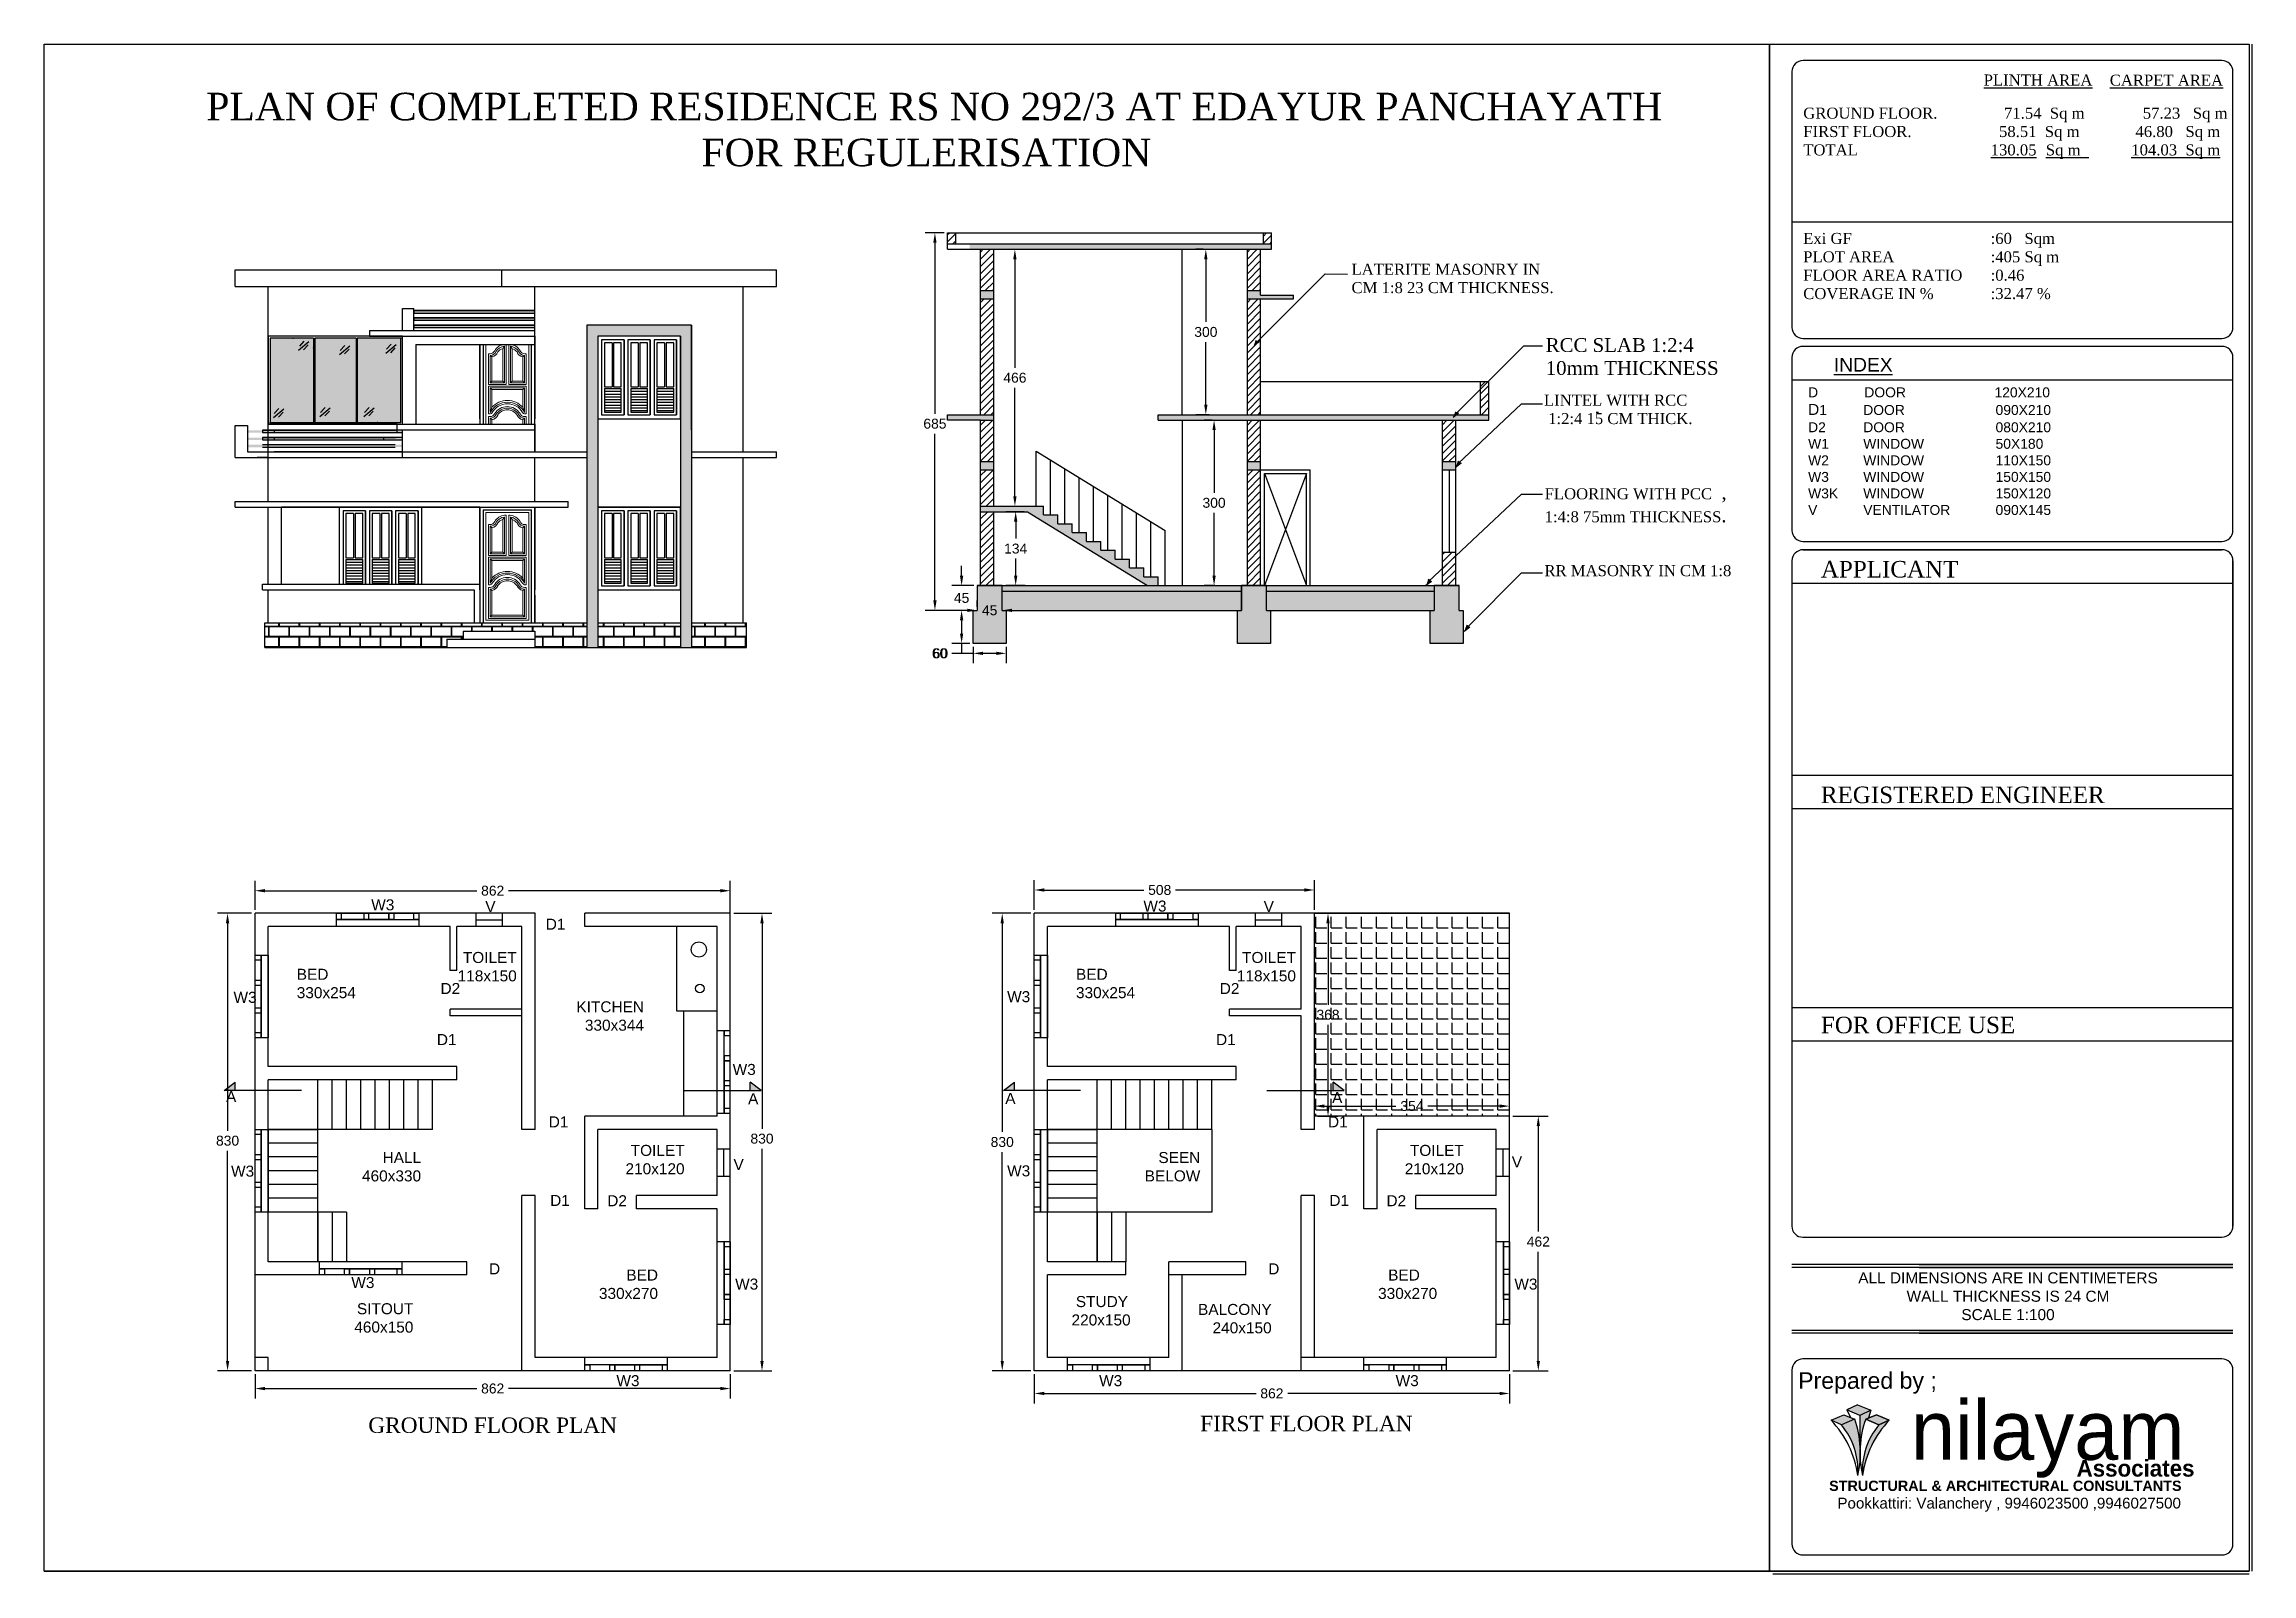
# Model space of a CAD drawing. Header units: inches. Extents: x -2903 to 3367, y -161 to 1064.
# Drawn here: x 325.99 to 366.04, y 299.09 to 326.84 of the extents above; entities that cross this region are included whole.
import ezdxf

# ---------------------------------------------------------------- set-up
doc = ezdxf.new("R2010")
doc.units = ezdxf.units.IN
doc.header["$MEASUREMENT"] = 0
doc.layers.add('--plan', color=7, linetype='Continuous')
doc.layers.add('ELEVATION', color=7, linetype='Continuous', lineweight=25)
doc.styles.add('SA', font='times.ttf')
doc.styles.get("Standard").update_dxf_attribs({"font": 'arial.ttf'})
doc.styles.add('style1', font='romand.shx', dxfattribs={"height": 5})
doc.dimstyles.get("Standard").update_dxf_attribs({"dimtxt": 0.18, "dimasz": 0.18, "dimexe": 0.18, "dimexo": 0.0625, "dimgap": 0.09, "dimtad": 0, "dimtih": 1, "dimtoh": 1, "dimdec": 0, "dimlfac": 100, "dimzin": 0, "dimdsep": 46, "dimtxsty": 'Standard', "dimcen": 0.09, "dimadec": 0, "dimazin": 0, "dimtfac": 1, "dimtdec": 0, "dimtofl": 0, "dimtmove": 0, "dimatfit": 3, "dimfxl": 1, "dimtolj": 1, "dimtzin": 0, "dimarcsym": 0})

msp = doc.modelspace()

# ---------------------------------------------------------------- texts
at = {"layer": '--plan', "ltscale": 0.1, "char_height": 0.28, "width": 17.51749, "attachment_point": 1, "style": 'SA'}
for s, insert in [('GROUND FLOOR PLAN', (331.869, 301.931)), ('FIRST FLOOR PLAN', (346.959, 301.961))]:
    msp.add_mtext(s, dxfattribs=dict(at, insert=insert))
at = {"attachment_point": 1, "style": 'style1'}
for s, insert, char_height, width in [('{\\fTimes New Roman|b0|i0|c0|p18;\\LPLINTH AREA}', (361.174, 326.294), 0.2, 2.98486), ('{\\fTimes New Roman|b0|i0|c0|p18;\\LCARPET AREA}', (363.461, 326.291), 0.2, 2.98486), ('\\pxt17,22,29,34;{\\fTimes New Roman|b0|i0|c0|p18;GROUND FLOOR.                71.54  Sq m              57.23   Sq m^I\\P\\pt17,22,29,33;FIRST FLOOR.^I  58.51  Sq m        ^I   46.80   Sq m\\P\\pt17,22,29,34;TOTAL^I\\L130.05^ISq m\\l^I  \\L104.03  Sq m}', (357.901, 325.693), 0.2, 8.19914), ('{\\fTimes New Roman|b0|i0|c0|p18;APPLICANT}', (358.221, 317.469), 0.3, 2.98486), ('{\\fTimes New Roman|b0|i0|c0|p18;REGISTERED ENGINEER}', (358.221, 313.376), 0.3, 8.54501), ('{\\fTimes New Roman|b0|i0|c0|p18;FOR OFFICE USE}', (358.221, 309.201), 0.3, 9.7108)]:
    msp.add_mtext(s, dxfattribs=dict(at, insert=insert, char_height=char_height, width=width))
at = {"color": 6, "attachment_point": 1}
for s, insert, char_height, width, style in [('\\A1;{\\C256; PLAN OF COMPLETED RESIDENCE RS NO 292/3 AT EDAYUR PANCHAYATH \\P\\pxqc;FOR REGULERISATION    }', (328.741, 325.963), 0.5, 26.50375, 'SA'), ('\\pxt17,22,29,34;{\\fTimes New Roman|b0|i0|c0|p18;\\C256;Exi GF^I:60   Sqm\\PPLOT AREA^I:405 Sq m\\PFLOOR AREA RATIO^I:0.46\\P\\H0.99997x;COVERAGE IN %^I:32.47 %}', (357.9, 323.42), 0.2, 8.81852, 'style1')]:
    msp.add_mtext(s, dxfattribs=dict(at, insert=insert, char_height=char_height, width=width, style=style))
at = {"color": 0, "width": 7.33508, "attachment_point": 1, "style": 'SA'}
for s, insert, char_height in [('LATERITE MASONRY IN \\PCM 1:8 23 CM THICKNESS.', (349.705, 322.861), 0.2), ('LINTEL WITH RCC\\P 1:2:4 15 CM THICK.', (353.197, 320.486), 0.2), ('{\\H0.8x;FLOORING WITH PCC } ,\\P{\\H0.8x;1:4:8 75mm THICKNESS}.', (353.209, 318.838), 0.25), ('^I{\\H0.8x;RR MASONRY IN CM 1:8}', (352.205, 317.393), 0.25)]:
    msp.add_mtext(s, dxfattribs=dict(at, insert=insert, char_height=char_height))
at = {"color": 0, "insert": (353.229, 321.511), "char_height": 0.25, "attachment_point": 1, "style": 'SA'}
msp.add_mtext('RCC SLAB 1:2:4 \\P10mm THICKNESS', dxfattribs=at)
at = {"attachment_point": 1}
for s, insert, char_height, width in [('{\\LINDEX}', (358.455, 321.154), 0.25, 2.98486), ('\\pxt5,17;{\\H0.9x;D            DOOR                       120X210\\P}D{\\H0.9x;1^IDOOR^I090X210\\PD2 ^IDOOR^I080X210\\PW1^IWINDOW^I50X180\\PW2^IWINDOW^I110X150\\PW3^IWINDOW^I150X150\\PW3K^IWINDOW^I150X120\\PV^IVENTILATOR^I090X145}', (357.989, 320.618), 0.2, 7.78529), ('W3', (331.922, 311.331), 0.2, 1.42076), ('V', (333.991, 311.299), 0.2, 1.42076), ('W3', (345.93, 311.309), 0.2, 1.42076), ('V', (348.112, 311.3), 0.2, 1.42076), ('W3', (329.424, 309.653), 0.2, 1.42076), ('W3', (343.458, 309.665), 0.2, 1.42076), ('W3', (338.479, 308.345), 0.2, 1.42076), ('  A', (329.133, 307.853), 0.2, 1.42076), ('  A', (338.603, 307.814), 0.2, 1.42076), ('  A', (343.269, 307.818), 0.2, 1.42076), ('  A', (349.198, 307.834), 0.2, 1.42076), ('W3', (329.379, 306.5), 0.2, 1.42076), ('V', (338.494, 306.62), 0.2, 1.42076), ('W3', (343.458, 306.505), 0.2, 1.42076), ('V', (352.613, 306.666), 0.2, 1.42076), ('W3', (331.561, 304.479), 0.2, 1.42076), ('W3', (338.524, 304.451), 0.2, 1.42076), ('W3', (352.66, 304.451), 0.2, 1.42076), ('\\pxqc;ALL DIMENSIONS ARE IN CENTIMETERS \\PWALL THICKNESS IS 24 CM\\PSCALE 1:100', (358.562, 304.564), 0.2, 6.10614), ('W3', (336.37, 302.699), 0.2, 1.42076), ('W3', (345.127, 302.699), 0.2, 1.42076), ('W3', (350.506, 302.699), 0.2, 1.42076)]:
    msp.add_mtext(s, dxfattribs=dict(at, insert=insert, char_height=char_height, width=width))
at = {"char_height": 0.2, "attachment_point": 1}
for s, width, insert in [('\\pxqr;D1', 1.58774, (333.858, 310.98)), ('BED\\P330x254', 1.58774, (330.571, 310.071)), ('\\pxqr;TOILET\\P118x150', 1.58774, (332.974, 310.376)), ('BED\\P330x254', 1.58774, (344.707, 310.071)), ('\\pxqr;TOILET\\P118x150', 1.58774, (347.11, 310.376)), ('\\pxqr;D2', 1.58774, (331.948, 309.813)), ('\\pxqr;D2', 1.58774, (346.084, 309.813)), ('\\pxqr;KITCHEN\\P330x344', 1.59803, (335.272, 309.481)), ('\\pxqr;D1', 1.58774, (331.882, 308.886)), ('\\pxqr;D1', 1.58774, (346.017, 308.886)), ('\\pxqr;D1', 1.58774, (333.912, 307.394)), ('\\pxqr;D1', 1.58774, (348.048, 307.394)), ('\\pxqr;TOILET\\P210x120', 1.58774, (336.019, 306.876)), ('\\pxqr;TOILET\\P210x120', 1.58774, (350.155, 306.876)), ('\\pxqr;HALL\\P460x330', 1.58774, (331.239, 306.747)), ('\\pxqr;SEEN BELOW', 1.58774, (345.375, 306.747)), ('\\pxqr;D1', 1.58774, (333.937, 305.968)), ('\\pxqr;D2', 1.58774, (334.973, 305.963)), ('\\pxqr;D1', 1.58774, (348.073, 305.968)), ('\\pxqr;D2', 1.58774, (349.109, 305.963)), ('\\pxqr;D', 1.58774, (332.673, 304.728)), ('\\pxqr;BED\\P330x270', 1.58774, (335.537, 304.615)), ('\\pxqr;D', 1.58774, (346.809, 304.728)), ('         BED\\P\\pxqr;330x270', 1.58774, (349.672, 304.615)), ('\\pxqr;SITOUT\\P460x150', 1.58774, (331.099, 304.004)), ('          STUDY \\P         220x150', 2.62893, (343.928, 304.134)), ('\\pxqr; BALCONY\\P240x150', 1.58774, (346.669, 303.991))]:
    msp.add_mtext_dynamic_manual_height_columns(s, width=width, gutter_width=1, heights=[0], dxfattribs=dict(at, insert=insert))
at = {"color": 0, "lineweight": 20, "insert": (357.808, 302.751), "char_height": 0.3, "width": 6.96395, "attachment_point": 1}
msp.add_mtext('Prepared by ;', dxfattribs=at)

# ---------------------------------------------------------------- blocks, each defined once
blk = doc.blocks.new('*D465')
at = {"color": 0, "lineweight": -2, "transparency": 16777216}
for p, q in [((329.815, 311.14), (329.815, 311.667)), ((338.435, 311.14), (338.435, 311.667)), ((329.995, 311.487), (333.837, 311.487)), ((338.255, 311.487), (334.413, 311.487))]:
    blk.add_line(p, q, dxfattribs=at)
at = {"color": 0, "transparency": 16777216}
for points in [[(329.995, 311.517), (329.995, 311.457), (329.815, 311.487)], [(338.255, 311.517), (338.255, 311.457), (338.435, 311.487)]]:
    blk.add_solid(points, dxfattribs=at)
at = {"layer": 'Defpoints', "color": 0, "transparency": 16777216}
for p in [(338.435, 311.487), (329.815, 311.077), (338.435, 311.077)]:
    blk.add_point(p, dxfattribs=at)
at = {"color": 0, "transparency": 16777216, "insert": (334.125, 311.487), "char_height": 0.18, "attachment_point": 5}
blk.add_mtext('\\A1;862', dxfattribs=at)
blk = doc.blocks.new('*D466')
at = {"color": 0, "lineweight": -2, "transparency": 16777216}
for p, q in [((338.497, 311.077), (339.191, 311.077)), ((339.011, 310.897), (339.011, 307.17)), ((339.011, 302.957), (339.011, 306.807)), ((338.497, 302.777), (339.191, 302.777))]:
    blk.add_line(p, q, dxfattribs=at)
at = {"color": 0, "transparency": 16777216}
for points in [[(338.981, 310.897), (339.041, 310.897), (339.011, 311.077)], [(338.981, 302.957), (339.041, 302.957), (339.011, 302.777)]]:
    blk.add_solid(points, dxfattribs=at)
at = {"layer": 'Defpoints', "color": 0, "transparency": 16777216}
for p in [(338.435, 311.077), (338.435, 302.777), (339.011, 302.777)]:
    blk.add_point(p, dxfattribs=at)
at = {"color": 0, "transparency": 16777216, "insert": (339.011, 306.989), "char_height": 0.18, "attachment_point": 5}
blk.add_mtext('\\A1;830', dxfattribs=at)
blk = doc.blocks.new('*D467')
at = {"color": 0, "lineweight": -2, "transparency": 16777216}
for p, q in [((343.951, 311.14), (343.951, 311.68)), ((349.031, 311.14), (349.031, 311.68)), ((344.131, 311.5), (345.937, 311.5)), ((348.851, 311.5), (346.515, 311.5))]:
    blk.add_line(p, q, dxfattribs=at)
at = {"color": 0, "transparency": 16777216}
for points in [[(344.131, 311.53), (344.131, 311.47), (343.951, 311.5)], [(348.851, 311.53), (348.851, 311.47), (349.031, 311.5)]]:
    blk.add_solid(points, dxfattribs=at)
at = {"layer": 'Defpoints', "color": 0, "transparency": 16777216}
for p in [(349.031, 311.5), (343.951, 311.077), (349.031, 311.077)]:
    blk.add_point(p, dxfattribs=at)
at = {"color": 0, "transparency": 16777216, "insert": (346.226, 311.5), "char_height": 0.18, "attachment_point": 5}
blk.add_mtext('\\A1;508', dxfattribs=at)
blk = doc.blocks.new('*D468')
at = {"color": 0, "lineweight": -2, "transparency": 16777216}
for p, q in [((352.633, 307.397), (353.274, 307.397)), ((353.094, 307.217), (353.094, 305.302)), ((353.094, 302.957), (353.094, 304.939)), ((352.633, 302.777), (353.274, 302.777))]:
    blk.add_line(p, q, dxfattribs=at)
at = {"color": 0, "transparency": 16777216}
for points in [[(353.064, 307.217), (353.124, 307.217), (353.094, 307.397)], [(353.064, 302.957), (353.124, 302.957), (353.094, 302.777)]]:
    blk.add_solid(points, dxfattribs=at)
at = {"layer": 'Defpoints', "color": 0, "transparency": 16777216}
for p in [(352.571, 307.397), (352.571, 302.777), (353.094, 302.777)]:
    blk.add_point(p, dxfattribs=at)
at = {"color": 0, "transparency": 16777216, "insert": (353.094, 305.121), "char_height": 0.18, "attachment_point": 5}
blk.add_mtext('\\A1;462', dxfattribs=at)
blk = doc.blocks.new('*D469')
at = {"color": 0, "lineweight": -2, "transparency": 16777216}
for p, q in [((342.632, 317.203), (342.632, 317.383)), ((342.854, 317.023), (342.452, 317.023)), ((342.854, 316.573), (342.452, 316.573)), ((342.632, 316.393), (342.632, 316.213))]:
    blk.add_line(p, q, dxfattribs=at)
at = {"color": 0, "transparency": 16777216}
for points in [[(342.602, 317.203), (342.662, 317.203), (342.632, 317.023)], [(342.602, 316.393), (342.662, 316.393), (342.632, 316.573)]]:
    blk.add_solid(points, dxfattribs=at)
at = {"layer": 'Defpoints', "color": 0, "transparency": 16777216}
for p in [(342.916, 317.023), (342.632, 316.573), (342.916, 316.573)]:
    blk.add_point(p, dxfattribs=at)
at = {"color": 0, "transparency": 16777216, "insert": (342.632, 316.798), "char_height": 0.18, "attachment_point": 5}
blk.add_mtext('\\A1;45', dxfattribs=at)
blk = doc.blocks.new('*D470')
at = {"color": 0, "lineweight": -2, "transparency": 16777216}
for p, q in [((342.779, 316.573), (342.452, 316.573)), ((342.632, 316.393), (342.632, 316.153)), ((342.779, 315.973), (342.452, 315.973)), ((342.632, 315.793), (342.452, 315.793)), ((342.632, 315.973), (342.632, 315.793))]:
    blk.add_line(p, q, dxfattribs=at)
at = {"color": 0, "transparency": 16777216}
for points in [[(342.602, 316.393), (342.662, 316.393), (342.632, 316.573)], [(342.602, 316.153), (342.662, 316.153), (342.632, 315.973)]]:
    blk.add_solid(points, dxfattribs=at)
at = {"layer": 'Defpoints', "color": 0, "transparency": 16777216}
for p in [(342.841, 316.573), (342.632, 315.973), (342.841, 315.973)]:
    blk.add_point(p, dxfattribs=at)
at = {"color": 0, "transparency": 16777216, "insert": (342.232, 315.793), "char_height": 0.18, "attachment_point": 5}
blk.add_mtext('\\A1;60', dxfattribs=at)
blk = doc.blocks.new('*D471')
at = {"color": 0, "lineweight": -2, "transparency": 16777216}
for p, q in [((342.841, 315.793), (342.467, 315.793)), ((342.841, 315.911), (342.841, 315.613)), ((343.261, 315.793), (343.021, 315.793)), ((343.441, 315.911), (343.441, 315.613))]:
    blk.add_line(p, q, dxfattribs=at)
at = {"color": 0, "transparency": 16777216}
for points in [[(343.021, 315.823), (343.021, 315.763), (342.841, 315.793)], [(343.261, 315.823), (343.261, 315.763), (343.441, 315.793)]]:
    blk.add_solid(points, dxfattribs=at)
at = {"layer": 'Defpoints', "color": 0, "transparency": 16777216}
for p in [(342.841, 315.973), (342.841, 315.793), (343.441, 315.973)]:
    blk.add_point(p, dxfattribs=at)
at = {"color": 0, "transparency": 16777216, "insert": (342.248, 315.793), "char_height": 0.18, "attachment_point": 5}
blk.add_mtext('\\A1;60', dxfattribs=at)
blk = doc.blocks.new('*D472')
at = {"color": 0, "lineweight": -2, "transparency": 16777216}
for p, q in [((342.736, 316.573), (342.556, 316.573)), ((342.916, 316.636), (342.916, 316.753)), ((343.366, 316.636), (343.366, 316.753)), ((343.546, 316.573), (343.726, 316.573))]:
    blk.add_line(p, q, dxfattribs=at)
at = {"color": 0, "transparency": 16777216}
for points in [[(342.736, 316.603), (342.736, 316.543), (342.916, 316.573)], [(343.546, 316.603), (343.546, 316.543), (343.366, 316.573)]]:
    blk.add_solid(points, dxfattribs=at)
at = {"layer": 'Defpoints', "color": 0, "transparency": 16777216}
for p in [(342.916, 316.573), (342.916, 316.573), (343.366, 316.573)]:
    blk.add_point(p, dxfattribs=at)
at = {"color": 0, "transparency": 16777216, "insert": (343.141, 316.573), "char_height": 0.18, "attachment_point": 5}
blk.add_mtext('\\A1;45', dxfattribs=at)
blk = doc.blocks.new('*D473')
at = {"color": 0, "lineweight": -2, "transparency": 16777216}
for p, q in [((342.314, 323.423), (341.968, 323.423)), ((342.148, 323.243), (342.148, 320.141)), ((342.148, 316.753), (342.148, 319.777)), ((342.854, 316.573), (341.968, 316.573))]:
    blk.add_line(p, q, dxfattribs=at)
at = {"color": 0, "transparency": 16777216}
for points in [[(342.118, 323.243), (342.178, 323.243), (342.148, 323.423)], [(342.118, 316.753), (342.178, 316.753), (342.148, 316.573)]]:
    blk.add_solid(points, dxfattribs=at)
at = {"layer": 'Defpoints', "color": 0, "transparency": 16777216}
for p in [(342.148, 323.423), (342.376, 323.423), (342.916, 316.573)]:
    blk.add_point(p, dxfattribs=at)
at = {"color": 0, "transparency": 16777216, "insert": (342.148, 319.959), "char_height": 0.18, "attachment_point": 5}
blk.add_mtext('\\A1;685', dxfattribs=at)
blk = doc.blocks.new('*D474')
at = {"color": 0, "lineweight": -2, "transparency": 16777216}
for p, q in [((343.765, 318.363), (343.433, 318.363)), ((343.613, 318.183), (343.613, 317.875)), ((343.613, 317.203), (343.613, 317.511)), ((343.788, 317.023), (343.433, 317.023))]:
    blk.add_line(p, q, dxfattribs=at)
at = {"color": 0, "transparency": 16777216}
for points in [[(343.583, 318.183), (343.643, 318.183), (343.613, 318.363)], [(343.583, 317.203), (343.643, 317.203), (343.613, 317.023)]]:
    blk.add_solid(points, dxfattribs=at)
at = {"layer": 'Defpoints', "color": 0, "transparency": 16777216}
for p in [(343.828, 318.363), (343.613, 317.023), (343.85, 317.023)]:
    blk.add_point(p, dxfattribs=at)
at = {"color": 0, "transparency": 16777216, "insert": (343.613, 317.693), "char_height": 0.18, "attachment_point": 5}
blk.add_mtext('\\A1;134', dxfattribs=at)
blk = doc.blocks.new('*D475')
at = {"color": 0, "lineweight": -2, "transparency": 16777216}
for p, q in [((343.333, 323.123), (343.779, 323.123)), ((343.599, 322.943), (343.599, 320.975)), ((343.599, 318.643), (343.599, 320.611)), ((343.662, 318.463), (343.779, 318.463))]:
    blk.add_line(p, q, dxfattribs=at)
at = {"color": 0, "transparency": 16777216}
for points in [[(343.569, 322.943), (343.629, 322.943), (343.599, 323.123)], [(343.569, 318.643), (343.629, 318.643), (343.599, 318.463)]]:
    blk.add_solid(points, dxfattribs=at)
at = {"layer": 'Defpoints', "color": 0, "transparency": 16777216}
for p in [(343.271, 323.123), (343.599, 323.123), (343.599, 318.463)]:
    blk.add_point(p, dxfattribs=at)
at = {"color": 0, "transparency": 16777216, "insert": (343.599, 320.793), "char_height": 0.18, "attachment_point": 5}
blk.add_mtext('\\A1;466', dxfattribs=at)
blk = doc.blocks.new('*D476')
at = {"color": 0, "lineweight": -2, "transparency": 16777216}
for p, q in [((347.177, 320.023), (347.032, 320.023)), ((347.212, 319.843), (347.212, 318.705)), ((347.212, 317.203), (347.212, 318.341)), ((347.224, 317.023), (347.032, 317.023))]:
    blk.add_line(p, q, dxfattribs=at)
at = {"color": 0, "transparency": 16777216}
for points in [[(347.182, 319.843), (347.242, 319.843), (347.212, 320.023)], [(347.182, 317.203), (347.242, 317.203), (347.212, 317.023)]]:
    blk.add_solid(points, dxfattribs=at)
at = {"layer": 'Defpoints', "color": 0, "transparency": 16777216}
for p in [(347.24, 320.023), (347.212, 317.023), (347.286, 317.023)]:
    blk.add_point(p, dxfattribs=at)
at = {"color": 0, "transparency": 16777216, "insert": (347.212, 318.523), "char_height": 0.18, "attachment_point": 5}
blk.add_mtext('\\A1;300', dxfattribs=at)
blk = doc.blocks.new('*D477')
at = {"color": 0, "lineweight": -2, "transparency": 16777216}
for p, q in [((347.017, 323.123), (346.883, 323.123)), ((347.063, 322.943), (347.063, 321.805)), ((347.063, 320.303), (347.063, 321.441)), ((347.122, 320.123), (346.883, 320.123))]:
    blk.add_line(p, q, dxfattribs=at)
at = {"color": 0, "transparency": 16777216}
for points in [[(347.033, 322.943), (347.093, 322.943), (347.063, 323.123)], [(347.033, 320.303), (347.093, 320.303), (347.063, 320.123)]]:
    blk.add_solid(points, dxfattribs=at)
at = {"layer": 'Defpoints', "color": 0, "transparency": 16777216}
for p in [(347.063, 323.123), (347.08, 323.123), (347.185, 320.123)]:
    blk.add_point(p, dxfattribs=at)
at = {"color": 0, "transparency": 16777216, "insert": (347.063, 321.623), "char_height": 0.18, "attachment_point": 5}
blk.add_mtext('\\A1;300', dxfattribs=at)
blk = doc.blocks.new('*D478')
at = {"color": 0, "lineweight": -2, "transparency": 16777216}
for p, q in [((329.752, 311.077), (329.136, 311.077)), ((329.316, 310.897), (329.316, 307.134)), ((329.316, 302.957), (329.316, 306.77)), ((329.752, 302.777), (329.136, 302.777))]:
    blk.add_line(p, q, dxfattribs=at)
at = {"color": 0, "transparency": 16777216}
for points in [[(329.286, 310.897), (329.346, 310.897), (329.316, 311.077)], [(329.286, 302.957), (329.346, 302.957), (329.316, 302.777)]]:
    blk.add_solid(points, dxfattribs=at)
at = {"layer": 'Defpoints', "color": 0, "transparency": 16777216}
for p in [(329.815, 311.077), (329.316, 302.777), (329.815, 302.777)]:
    blk.add_point(p, dxfattribs=at)
at = {"color": 0, "transparency": 16777216, "insert": (329.316, 306.952), "char_height": 0.18, "attachment_point": 5}
blk.add_mtext('\\A1;830', dxfattribs=at)
blk = doc.blocks.new('*D479')
at = {"color": 0, "lineweight": -2, "transparency": 16777216}
for p, q in [((329.815, 302.715), (329.815, 302.276)), ((329.995, 302.456), (333.837, 302.456)), ((338.255, 302.456), (334.413, 302.456)), ((338.435, 302.715), (338.435, 302.276))]:
    blk.add_line(p, q, dxfattribs=at)
at = {"color": 0, "transparency": 16777216}
for points in [[(329.995, 302.486), (329.995, 302.426), (329.815, 302.456)], [(338.255, 302.486), (338.255, 302.426), (338.435, 302.456)]]:
    blk.add_solid(points, dxfattribs=at)
at = {"layer": 'Defpoints', "color": 0, "transparency": 16777216}
for p in [(329.815, 302.777), (338.435, 302.777), (338.435, 302.456)]:
    blk.add_point(p, dxfattribs=at)
at = {"color": 0, "transparency": 16777216, "insert": (334.125, 302.456), "char_height": 0.18, "attachment_point": 5}
blk.add_mtext('\\A1;862', dxfattribs=at)
blk = doc.blocks.new('*D480')
at = {"color": 0, "lineweight": -2, "transparency": 16777216}
for p, q in [((343.951, 302.715), (343.951, 302.187)), ((352.571, 302.715), (352.571, 302.187)), ((344.131, 302.367), (347.973, 302.367)), ((352.391, 302.367), (348.549, 302.367))]:
    blk.add_line(p, q, dxfattribs=at)
at = {"color": 0, "transparency": 16777216}
for points in [[(344.131, 302.397), (344.131, 302.337), (343.951, 302.367)], [(352.391, 302.397), (352.391, 302.337), (352.571, 302.367)]]:
    blk.add_solid(points, dxfattribs=at)
at = {"layer": 'Defpoints', "color": 0, "transparency": 16777216}
for p in [(343.951, 302.777), (352.571, 302.777), (352.571, 302.367)]:
    blk.add_point(p, dxfattribs=at)
at = {"color": 0, "transparency": 16777216, "insert": (348.261, 302.367), "char_height": 0.18, "attachment_point": 5}
blk.add_mtext('\\A1;862', dxfattribs=at)
blk = doc.blocks.new('*D484')
at = {"color": 0, "lineweight": -2, "transparency": 16777216}
for p, q in [((349.093, 311.077), (349.459, 311.077)), ((349.279, 310.897), (349.279, 309.419)), ((349.279, 307.577), (349.279, 309.056)), ((349.093, 307.397), (349.459, 307.397))]:
    blk.add_line(p, q, dxfattribs=at)
at = {"color": 0, "transparency": 16777216}
for points in [[(349.249, 310.897), (349.309, 310.897), (349.279, 311.077)], [(349.249, 307.577), (349.309, 307.577), (349.279, 307.397)]]:
    blk.add_solid(points, dxfattribs=at)
at = {"layer": 'Defpoints', "color": 0, "transparency": 16777216}
for p in [(349.031, 311.077), (349.031, 307.397), (349.279, 307.397)]:
    blk.add_point(p, dxfattribs=at)
at = {"color": 0, "transparency": 16777216, "insert": (349.279, 309.237), "char_height": 0.18, "attachment_point": 5}
blk.add_mtext('\\A1;368', dxfattribs=at)
blk = doc.blocks.new('*D485')
at = {"color": 0, "lineweight": -2, "transparency": 16777216}
for p, q in [((349.031, 307.46), (349.031, 307.76)), ((352.571, 307.46), (352.571, 307.76)), ((349.211, 307.58), (350.512, 307.58)), ((352.391, 307.58), (351.089, 307.58))]:
    blk.add_line(p, q, dxfattribs=at)
at = {"color": 0, "transparency": 16777216}
for points in [[(349.211, 307.61), (349.211, 307.55), (349.031, 307.58)], [(352.391, 307.61), (352.391, 307.55), (352.571, 307.58)]]:
    blk.add_solid(points, dxfattribs=at)
at = {"layer": 'Defpoints', "color": 0, "transparency": 16777216}
for p in [(349.031, 307.397), (352.571, 307.58), (352.571, 307.397)]:
    blk.add_point(p, dxfattribs=at)
at = {"color": 0, "transparency": 16777216, "insert": (350.801, 307.58), "char_height": 0.18, "attachment_point": 5}
blk.add_mtext('\\A1;354', dxfattribs=at)
blk = doc.blocks.new('*D486')
at = {"color": 0, "lineweight": -2, "transparency": 16777216}
for p, q in [((343.888, 311.077), (343.189, 311.077)), ((343.369, 310.897), (343.369, 307.11)), ((343.369, 302.957), (343.369, 306.746)), ((343.888, 302.777), (343.189, 302.777))]:
    blk.add_line(p, q, dxfattribs=at)
at = {"color": 0, "transparency": 16777216}
for points in [[(343.339, 310.897), (343.399, 310.897), (343.369, 311.077)], [(343.339, 302.957), (343.399, 302.957), (343.369, 302.777)]]:
    blk.add_solid(points, dxfattribs=at)
at = {"layer": 'Defpoints', "color": 0, "transparency": 16777216}
for p in [(343.369, 311.077), (343.951, 311.077), (343.951, 302.777)]:
    blk.add_point(p, dxfattribs=at)
at = {"color": 0, "transparency": 16777216, "insert": (343.369, 306.928), "char_height": 0.18, "attachment_point": 5}
blk.add_mtext('\\A1;830', dxfattribs=at)
blk = doc.blocks.new('nilayan new')
h = blk.add_hatch(color=256)
h.set_gradient(color1=(171, 171, 160), color2=(233, 233, 231), one_color=1, tint=0.91)
h.paths.add_polyline_path([(-543.265, 296.076), (-543.464, 295.991), (-543.303, 295.916), (-543.099, 296.007)])
h.paths.add_polyline_path([(-543.099, 296.007), (-543.303, 295.916, -0.197043), (-543.05, 295.133, 0.041266), (-543.013, 295.39, -0.030102), (-543.013, 295.58, 0.069334)])
h.paths.add_polyline_path([(-542.927, 296.007), (-542.722, 295.916), (-542.561, 295.991), (-542.76, 296.076)])
h.paths.add_polyline_path([(-542.561, 295.991), (-542.722, 295.916, 0.197043), (-542.976, 295.133, -0.158169)])
h = blk.add_hatch(color=256)
h.set_gradient(color1=(13, 97, 231), color2=(163, 196, 250), one_color=1, tint=0.81, name='HEMISPHERICAL')
h.paths.add_polyline_path([(-542.848, 296.148), (-543.052, 296.23), (-543.218, 296.149), (-543.018, 296.064)])
h.paths.add_polyline_path([(-543.016, 295.622, -0.006631), (-543.013, 295.58, -0.069334), (-542.927, 296.007), (-542.882, 296.026), (-542.848, 296.148), (-543.018, 296.064)])
for p, q in [((-543.464, 295.991), (-543.265, 296.076)), ((-543.303, 295.916), (-543.464, 295.991)), ((-543.099, 296.007), (-543.303, 295.916)), ((-543.265, 296.076), (-543.099, 296.007)), ((-543.052, 296.23), (-543.218, 296.149)), ((-543.018, 296.064), (-543.218, 296.149)), ((-543.218, 296.149), (-543.163, 296.034)), ((-543.052, 296.23), (-542.848, 296.148)), ((-542.848, 296.148), (-543.018, 296.064)), ((-543.018, 296.064), (-543.016, 295.622)), ((-542.76, 296.076), (-542.927, 296.007)), ((-542.927, 296.007), (-542.722, 295.916)), ((-542.848, 296.148), (-542.882, 296.026)), ((-542.561, 295.991), (-542.76, 296.076)), ((-542.722, 295.916), (-542.561, 295.991))]:
    blk.add_line(p, q)
for points in [[(-543.265, 296.076), (-543.099, 296.007), (-543.303, 295.916), (-543.464, 295.991), (-543.265, 296.076)], [(-542.76, 296.076), (-542.561, 295.991), (-542.722, 295.916), (-542.927, 296.007), (-542.76, 296.076)]]:
    blk.add_lwpolyline(points)
for centre, radius, start, end in [((-544.579, 294.922), 1.544, 7.8259, 43.7778), ((-544.588, 295.485), 1.579, 347.0994, 19.3132), ((-541.437, 295.485), 1.579, 160.6868, 192.9006), ((-541.446, 294.922), 1.544, 136.2222, 172.1741), ((-544.132, 295.215), 1.085, 355.6446, 40.2323), ((-541.893, 295.215), 1.085, 139.7677, 184.3554)]:
    blk.add_arc(centre, radius, start, end)
at = {"attachment_point": 1}
for s, width, insert, char_height in [('{\\fBauhaus|b0|i0|c0|p2;\\C5;nilayam}', 18.84828, (-542.225, 296.297), 0.92248), ('Pookkattiri: Valanchery , 9946023500 ,9946027500', 13.33237, (-543.366, 294.786), 0.168)]:
    blk.add_mtext_dynamic_manual_height_columns(s, width=width, gutter_width=1, heights=[0], dxfattribs=dict(at, insert=insert, char_height=char_height))
for s, insert, char_height, width in [('{\\fBauhaus|b1|i0|c0|p2;Associates}', (-539.651, 295.373), 0.25945, 11.05359), ('{\\fArial Greek|b1|i0|c0|p34;STRUCTURAL & ARCHITECTURAL CONSULTANTS}', (-543.495, 295.051), 0.16, 15.33754)]:
    blk.add_mtext(s, dxfattribs=dict(at, insert=insert, char_height=char_height, width=width))

# ---------------------------------------------------------------- dimensions: what is measured, and where the dimension line sits
for base, p1, p2, picture, middle in [((342.148, 323.423), (342.916, 316.573), (342.376, 323.423), '*D473', (342.148, 319.959)), ((329.316, 302.777), (329.815, 311.077), (329.815, 302.777), '*D478', (329.316, 306.952)), ((339.011, 302.777), (338.435, 311.077), (338.435, 302.777), '*D466', (339.011, 306.989)), ((343.369, 311.077), (343.951, 302.777), (343.951, 311.077), '*D486', (343.369, 306.928)), ((353.094, 302.777), (352.571, 307.397), (352.571, 302.777), '*D468', (353.094, 305.121))]:
    dim = msp.add_linear_dim(base=base, p1=p1, p2=p2, angle=90, dimstyle='Standard')
    dim.commit()
    dim.dimension.update_dxf_attribs({"geometry": picture, "text_midpoint": middle, "dimtype": 160})
for base, p1, p2, picture, middle in [((343.599, 323.123), (343.599, 318.463), (343.271, 323.123), '*D475', (343.599, 320.793)), ((347.063, 323.123), (347.185, 320.123), (347.08, 323.123), '*D477', (347.063, 321.623)), ((347.212, 317.023), (347.24, 320.023), (347.286, 317.023), '*D476', (347.212, 318.523)), ((343.613, 317.023), (343.828, 318.363), (343.85, 317.023), '*D474', (343.613, 317.693)), ((342.632, 316.573), (342.916, 317.023), (342.916, 316.573), '*D469', (342.632, 316.798)), ((342.632, 315.973), (342.841, 316.573), (342.841, 315.973), '*D470', (342.232, 315.793)), ((349.279, 307.397), (349.031, 311.077), (349.031, 307.397), '*D484', (349.279, 309.237))]:
    dim = msp.add_linear_dim(base=base, p1=p1, p2=p2, angle=90, dimstyle='Standard')
    dim.commit()
    dim.dimension.update_dxf_attribs({"geometry": picture, "text_midpoint": middle})
for base, p1, p2, picture, middle in [((342.916, 316.573), (343.366, 316.573), (342.916, 316.573), '*D472', (343.141, 316.573)), ((352.571, 307.58), (349.031, 307.397), (352.571, 307.397), '*D485', (350.801, 307.58)), ((338.435, 302.456), (329.815, 302.777), (338.435, 302.777), '*D479', (334.125, 302.456)), ((352.571, 302.367), (343.951, 302.777), (352.571, 302.777), '*D480', (348.261, 302.367))]:
    dim = msp.add_linear_dim(base=base, p1=p1, p2=p2, dimstyle='Standard')
    dim.commit()
    dim.dimension.update_dxf_attribs({"geometry": picture, "text_midpoint": middle})
for base, p1, p2, picture, middle in [((342.841, 315.793), (343.441, 315.973), (342.841, 315.973), '*D471', (342.248, 315.793)), ((338.435, 311.487), (329.815, 311.077), (338.435, 311.077), '*D465', (334.125, 311.487)), ((349.031, 311.5), (343.951, 311.077), (349.031, 311.077), '*D467', (346.226, 311.5))]:
    dim = msp.add_linear_dim(base=base, p1=p1, p2=p2, dimstyle='Standard')
    dim.commit()
    dim.dimension.update_dxf_attribs({"geometry": picture, "text_midpoint": middle, "dimtype": 160})

# ---------------------------------------------------------------- hatches: boundary and pattern name
h = msp.add_hatch()
h.set_pattern_fill('ANSI31', color=256, scale=0.74)
h.set_pattern_definition([(45, (57.604195, -685.18083), (-0.065407377, 0.065407377), [])])
h.paths.add_polyline_path([(343.216, 323.123), (342.976, 323.123), (342.976, 322.373), (343.216, 322.373)])
h.paths.add_polyline_path([(343.216, 322.223), (342.976, 322.223), (342.976, 320.123), (343.216, 320.123)])
h.paths.add_polyline_path([(348.056, 323.123), (347.816, 323.123), (347.816, 322.373), (348.056, 322.373)])
h.paths.add_polyline_path([(348.056, 322.223), (347.816, 322.223), (347.816, 320.123), (348.056, 320.123)])
h.paths.add_polyline_path([(348.256, 323.423), (348.106, 323.423), (348.106, 323.223), (348.256, 323.223)])
h.paths.add_polyline_path([(342.526, 323.423), (342.376, 323.423), (342.376, 323.223), (342.526, 323.223)])
h.paths.add_polyline_path([(343.216, 320.023), (342.976, 320.023), (342.976, 319.273), (343.216, 319.273)])
h.paths.add_polyline_path([(343.216, 319.123), (342.976, 319.123), (342.976, 318.463), (343.216, 318.463)])
h.paths.add_polyline_path([(343.216, 318.363), (342.976, 318.363), (342.976, 317.023), (343.216, 317.023)])
h.paths.add_polyline_path([(348.056, 320.023), (347.816, 320.023), (347.816, 319.273), (348.056, 319.273)])
h.paths.add_polyline_path([(348.056, 319.123), (347.816, 319.123), (347.816, 317.023), (348.056, 317.023)])
h.paths.add_polyline_path([(351.596, 320.023), (351.356, 320.023), (351.356, 319.273), (351.596, 319.273)])
h.paths.add_polyline_path([(352.196, 320.723), (352.046, 320.723), (352.046, 320.123), (352.196, 320.123)])
h.paths.add_polyline_path([(351.596, 317.625), (351.356, 317.622), (351.356, 317.023), (351.596, 317.023)])
h = msp.add_hatch()
h.set_pattern_fill('AR-CONC', color=256, scale=0.045)
h.set_pattern_definition([(50, (-267.81137, -625.0572), (0.32276708, -0.02823846), [0.03375, -0.37125]), (355, (-267.81137, -625.0572), (-0.0624381, 0.33848646), [0.027, -0.297]), (100.451444, (-267.78447, -625.05957), (0.26032898, 0.310248), [0.02868309, -0.31551395]), (46.1842, (-267.81137, -624.9672), (0.4802586, -0.07448368), [0.050625, -0.556875]), (96.635635, (-267.77134, -624.9734), (0.42059788, 0.43835337), [0.04302465, -0.4732712]), (351.184164, (-267.81137, -624.9672), (0.42059788, 0.43835337), [0.0405, -0.4455]), (21, (-267.76637, -624.9897), (0.268608173, -0.1811785), [0.03375, -0.37125]), (326, (-267.76637, -624.9897), (0.1094919, 0.32631752), [0.027, -0.297]), (71.451445, (-267.74398, -625.0048), (0.37810007, 0.14513902), [0.02868309, -0.31551395]), (37.5, (-267.81137, -625.05721), (0.005471935, 0.149802234), [0, -0.2934, 0, -0.3015, 0, -0.298125]), (7.5, (-267.81137, -625.05721), (0.118381292, 0.17748527), [0, -0.1719, 0, -0.28665, 0, -0.113625]), (327.5, (-267.91172, -625.05721), (0.240220096, -0.010149692), [0, -0.1125, 0, -0.351, 0, -0.46575]), (317.5, (-267.95672, -625.05721), (0.262433776, 0.045047242), [0, -0.14625, 0, -0.2331, 0, -0.33075])])
h.paths.add_polyline_path([(344.896, 317.983), (344.636, 317.983), (344.636, 318.143), (344.376, 318.143), (344.376, 318.303), (344.116, 318.303), (344.116, 318.463), (342.976, 318.463), (342.976, 318.363), (343.828, 318.363), (346.005, 317.023), (346.196, 317.023), (346.196, 317.183), (345.936, 317.183), (345.936, 317.343), (345.676, 317.343), (345.676, 317.503), (345.416, 317.503), (345.416, 317.663), (345.156, 317.663), (345.156, 317.823), (344.896, 317.823)])
h.paths.add_polyline_path([(347.711, 317.023), (343.366, 317.023), (343.366, 316.923), (347.711, 316.923)])
h.paths.add_polyline_path([(351.206, 317.023), (348.161, 317.023), (348.161, 316.923), (351.206, 316.923)])
h.paths.add_polyline_path([(351.596, 319.193), (351.596, 319.193), (351.596, 319.273), (351.356, 319.273), (351.356, 319.123), (351.596, 319.123)])
h.paths.add_polyline_path([(348.056, 319.273), (347.816, 319.273), (347.816, 319.123), (348.056, 319.123)])
h.paths.add_polyline_path([(343.216, 319.273), (342.976, 319.273), (342.976, 319.193), (342.976, 319.228), (342.976, 319.123), (343.216, 319.123)])
h.paths.add_polyline_path([(343.216, 320.123), (342.376, 320.123), (342.376, 320.023), (343.216, 320.023)])
h.paths.add_polyline_path([(348.056, 320.123), (347.816, 320.123), (347.816, 320.023), (348.056, 320.023)])
h.paths.add_polyline_path([(347.816, 320.123), (346.196, 320.123), (346.196, 320.023), (347.816, 320.023)])
h.paths.add_polyline_path([(352.196, 320.123), (348.056, 320.123), (348.056, 320.023), (352.196, 320.023)])
h.paths.add_polyline_path([(348.656, 322.293), (348.056, 322.293), (348.056, 322.373), (347.816, 322.373), (347.816, 322.223), (348.656, 322.223)])
h.paths.add_polyline_path([(343.216, 322.373), (342.976, 322.373), (342.976, 322.293), (342.976, 322.258), (342.976, 322.223), (343.216, 322.223)])
h.paths.add_polyline_path([(348.256, 323.223), (342.776, 323.223), (342.776, 323.123), (348.256, 323.123)])
h = msp.add_hatch()
h.set_pattern_fill('ANSI32', color=256, scale=0.35, angle=135)
h.set_pattern_definition([(180, (71.73385, -685.37774), (-1e-17, -0.13125), []), (180, (71.6901, -685.33399), (-1e-17, -0.13125), [])])
h.paths.add_polyline_path([(332.692, 322.048), (332.692, 321.687), (334.889, 321.687), (334.892, 322.084), (332.689, 322.087), (332.689, 322.048)])
h = msp.add_hatch(color=256)
h.dxf.hatch_style = 1
h.paths.add_polyline_path([(334.892, 322.01), (332.692, 322.01), (332.692, 321.966), (334.892, 321.966)])
h.paths.add_polyline_path([(334.892, 321.878), (332.692, 321.878), (332.692, 321.835), (334.892, 321.835)])
h.paths.add_polyline_path([(334.892, 321.747), (332.692, 321.747), (332.692, 321.703), (334.892, 321.703)])
at = {"true_color": 0xf27172}
h = msp.add_hatch(dxfattribs=at)
h.set_pattern_fill('AR-SAND', color=11, scale=0.016)
h.set_pattern_definition([(37.5, (-116.400875, -625.057212), (-0.0010078937, 0.0308291803), [0, -0.02432, 0, -0.0272, 0, -0.026]), (7.5, (-116.400875, -625.05721), (0.0283164273, 0.045154337), [0, -0.01312, 0, -0.02192, 0, -0.0084]), (327.5, (-116.420555, -625.057212), (0.0498262698, 9.054486e-05), [0, -0.008, 0, -0.0288, 0, -0.0376]), (317.5, (-116.420555, -625.05721), (0.0480980257, 0.014042809), [0, -0.004, 0, -0.01888, 0, -0.0216])])
h.paths.add_polyline_path([(337.532, 320.048), (337.532, 315.898), (337.732, 315.898), (337.732, 321.748), (335.832, 321.748), (335.832, 319.848), (335.832, 315.898), (336.032, 315.898), (336.032, 321.548), (337.532, 321.548)])
at = {"true_color": 0x7aafdf}
h = msp.add_hatch(color=143, dxfattribs=at)
h.dxf.hatch_style = 1
h.paths.add_polyline_path([(330.877, 321.513), (330.087, 321.513), (330.087, 319.983), (330.877, 319.983)])
h.paths.add_polyline_path([(332.457, 321.513), (331.667, 321.513), (331.667, 319.983), (332.457, 319.983)])
h.paths.add_polyline_path([(330.897, 321.513), (330.897, 319.983), (331.647, 319.983), (331.647, 321.513)])
at = {"ltscale": 0.1}
for points in [[(347.995, 321.446), (347.963, 321.464), (347.924, 321.355)], [(348.024, 321.431), (347.995, 321.446), (347.924, 321.355)], [(351.62, 320.165), (351.589, 320.183), (351.549, 320.074)], [(351.649, 320.15), (351.62, 320.165), (351.549, 320.074)], [(351.665, 319.258), (351.633, 319.275), (351.593, 319.167)], [(351.693, 319.242), (351.665, 319.258), (351.593, 319.167)], [(351.127, 317.114), (351.096, 317.132), (351.056, 317.023)], [(351.156, 317.098), (351.127, 317.114), (351.056, 317.023)], [(351.82, 316.283), (351.789, 316.3), (351.749, 316.192)], [(351.849, 316.267), (351.82, 316.283), (351.749, 316.192)]]:
    msp.add_hatch(color=256, dxfattribs=at).paths.add_polyline_path(points)
h = msp.add_hatch(color=256)
h.dxf.hatch_style = 1
h.paths.add_polyline_path([(332.492, 319.842), (329.675, 319.839), (329.675, 319.795), (332.492, 319.798)])
h.paths.add_polyline_path([(332.492, 319.711), (329.675, 319.708), (329.675, 319.665), (332.492, 319.667)])
h.paths.add_polyline_path([(332.492, 319.578), (329.675, 319.577), (329.675, 319.533), (332.492, 319.534)])
h = msp.add_hatch()
h.set_pattern_fill('ANSI32', color=256, scale=0.35, angle=135)
h.set_pattern_definition([(180, (68.99385, -687.54595), (-1e-17, -0.13125), []), (180, (68.9501, -687.5022), (-1e-17, -0.13125), [])])
h.paths.add_polyline_path([(329.952, 319.88), (329.952, 319.519), (332.149, 319.519), (332.152, 319.916), (329.949, 319.919), (329.949, 319.88)])
h = msp.add_hatch()
h.set_pattern_fill('ANSI32', color=256, scale=0.35, angle=135)
h.set_pattern_definition([(180, (69.20356, -687.54596), (-1e-17, -0.13125), []), (180, (69.15981, -687.50221), (-1e-17, -0.13125), [])])
h.paths.add_polyline_path([(330.162, 319.88), (330.162, 319.519), (332.358, 319.519), (332.362, 319.916), (330.158, 319.919), (330.158, 319.88)])
h = msp.add_hatch()
h.set_pattern_fill('GRAVEL', color=256, scale=0.52)
h.set_pattern_definition([(228.0127875, (57.978595, -684.66083), (-4.16, -4.68), [0.06995872, -6.92592578]), (184.9697407, (57.931795, -684.71283), (6.24, 0.52), [0.12005136, -11.88508088]), (132.510447, (57.812195, -684.72323), (5.2, -5.72), [0.08464976, -8.38033695]), (267.273689, (57.609395, -684.85323), (0.52, 10.4), [0.10932376, -10.82305018]), (292.8336542, (57.604195, -684.96243), (-2.6, 6.24), [0.1072006, -10.61287403]), (357.273689, (57.645795, -685.06123), (-10.4, 0.52), [0.10932376, -10.82305018]), (37.6942405, (57.754995, -685.06643), (-6.76, -5.2), [0.14457508, -14.31292125]), (72.2553284, (57.869395, -684.97803), (3.64, 11.44), [0.13649376, -13.51288718]), (121.4295656, (57.910995, -684.84803), (-4.16, 6.76), [0.109694, -10.85971802]), (175.2363583, (57.853795, -684.75443), (5.72, -0.52), [0.12523264, -6.13639654]), (222.3974378, (57.728995, -684.74403), (-6.24, -5.72), [0.16195296, -16.033355]), (138.814075, (58.124195, -684.85843), (-3.64, 3.12), [0.05527652, -5.4723993]), (171.4692344, (58.082595, -684.82203), (6.76, -1.04), [0.10516324, -10.41118594]), (225, (57.9786, -684.80643), (-6e-17, -0.52), [0.07353892, -0.66185213]), (203.1985905, (57.942195, -684.74403), (2.6, 1.04), [0.03960216, -3.92059986]), (291.80141, (57.90579, -684.75963), (-0.52, 1.56), [0.05600556, -2.74428014]), (30.963757, (57.926595, -684.81163), (1.56, 1.04), [0.09096308, -2.9411319]), (161.565051, (58.0046, -684.76483), (1.04, -0.52), [0.06577532, -1.57860906]), (16.3895403, (57.604195, -684.75963), (5.2, 1.56), [0.092144, -9.12227948]), (70.346176, (57.692595, -684.73363), (-2.08, -5.72), [0.07730372, -7.65305203]), (293.1985905, (58.004595, -684.66083), (-1.04, 2.6), [0.0792038, -3.88099822]), (343.6104597, (58.035795, -684.73363), (-5.2, 1.56), [0.092144, -9.12227948]), (339.443955, (57.604195, -685.08203), (-2.6, 1.04), [0.0888576, -4.35402435]), (294.7751406, (57.687395, -685.11323), (-2.6, 5.72), [0.07445256, -7.3708144]), (66.8014095, (58.009795, -685.18083), (1.04, 2.6), [0.0792038, -3.88099822]), (17.3540246, (58.040995, -685.10803), (-6.76, -2.08), [0.08716812, -8.62962028]), (69.443955, (57.754995, -685.18083), (-1.04, -2.6), [0.0444288, -4.39845315]), (101.309932, (57.97859, -685.18083), (-0.52, 2.08), [0.0265148, -2.62497535]), (165.963757, (57.9734, -685.15483), (1.56, -0.52), [0.1072006, -2.03681433]), (186.009006, (57.869395, -685.12883), (5.2, 0.52), [0.099346, -9.83524005]), (303.690068, (57.9266, -684.85843), (-0.52, 1.04), [0.07499544, -1.79989122]), (353.1572266, (57.968195, -684.92083), (8.84, -1.04), [0.13093288, -12.96233256]), (60.945396, (58.098195, -684.93643), (-2.08, -3.64), [0.05353712, -5.30019055]), (90, (58.1242, -684.88963), (-0.52, 0.52), [0.0312, -0.4888]), (120.256437, (57.858995, -685.11323), (2.08, -3.64), [0.07224048, -7.1518304]), (48.0127875, (57.822595, -685.05083), (4.16, 4.68), [0.13991744, -6.85596706]), (0, (57.9162, -684.94683), (0.52, 0.52), [0.1352, -0.3848]), (325.3048465, (58.051395, -684.94683), (5.2, -3.64), [0.08221928, -8.13970264]), (254.054604, (58.118995, -684.99363), (-0.52, -2.08), [0.07571304, -3.7099441]), (207.6459754, (58.098195, -685.06643), (-9.88, -5.2), [0.1232738, -12.20412657]), (175.4260787, (57.988995, -685.12363), (-6.76, 0.52), [0.13041548, -12.91111817])])
h.paths.add_polyline_path([(343.366, 317.023), (342.916, 317.023), (342.916, 316.573), (342.841, 316.573), (342.841, 315.973), (343.441, 315.973), (343.441, 316.573), (343.366, 316.573)])
h.paths.add_polyline_path([(348.236, 316.573), (348.161, 316.573), (348.161, 317.023), (347.711, 317.023), (347.711, 316.573), (347.636, 316.573), (347.636, 315.973), (348.236, 315.973)])
h.paths.add_polyline_path([(351.731, 316.573), (351.656, 316.573), (351.656, 317.023), (351.206, 317.023), (351.206, 316.573), (351.131, 316.573), (351.131, 315.973), (351.731, 315.973)])
h = msp.add_hatch()
h.set_pattern_fill('AR-SAND', color=256, scale=0.083)
h.set_pattern_definition([(37.5, (57.6042, -685.18083), (-0.005228449, 0.159926373), [0, -0.12616, 0, -0.1411, 0, -0.134875]), (7.5, (57.6042, -685.18083), (0.146891467, 0.234238123), [0, -0.06806, 0, -0.11371, 0, -0.043575]), (327.5, (57.5021, -685.18083), (0.258473775, 0.000469701), [0, -0.0415, 0, -0.1494, 0, -0.19505]), (317.5, (57.5021, -685.18083), (0.24950851, 0.07284707), [0, -0.02075, 0, -0.09794, 0, -0.11205])])
h.paths.add_polyline_path([(347.711, 316.923), (343.366, 316.923), (343.366, 316.573), (343.441, 316.573), (347.711, 316.573)])
h.paths.add_polyline_path([(351.206, 316.923), (348.161, 316.923), (348.161, 316.573), (348.236, 316.573), (351.206, 316.573)])
h = msp.add_hatch()
h.set_pattern_fill('AR-B816C', color=256, scale=0.023)
h.set_pattern_definition([(0, (71.73722, -685.41666), (0.184, 0.184), [0.359375, -0.008625]), (0, (71.55322, -685.40803), (0.184, 0.184), [0.359375, -0.008625]), (90, (71.73722, -685.41666), (-0.184, 0.184), [-0.192625, 0.175375]), (90, (71.7286, -685.41666), (-0.184, 0.184), [-0.192625, 0.175375])])
h.paths.add_polyline_path([(333.292, 316.048), (333.592, 316.048), (333.592, 316.198), (334.892, 316.198), (334.892, 316.348), (329.992, 316.348), (329.992, 315.898), (333.292, 315.898)])
h.paths.add_polyline_path([(337.732, 316.348), (337.732, 315.898), (338.732, 315.898), (338.732, 316.348)])
h.paths.add_polyline_path([(335.832, 315.898), (335.832, 316.348), (334.892, 316.348), (334.892, 315.898)])
h.paths.add_polyline_path([(336.032, 316.348), (336.032, 315.898), (337.532, 315.898), (337.532, 316.348)])
h = msp.add_hatch()
h.set_pattern_fill('ANGLE', color=256)
h.set_pattern_definition([(0, (-211.66632, -78.86238), (0, 0.275), [0.2, -0.075]), (90, (-211.66632, -78.86238), (-0.275, 2e-17), [0.2, -0.075])])
h.paths.add_polyline_path([(352.571, 311.077), (349.031, 311.077), (349.031, 307.865), (349.371, 307.865), (349.371, 308.015), (349.571, 307.865), (349.031, 307.865), (349.031, 307.397), (349.931, 307.397), (352.571, 307.397)])
h.paths.add_polyline_path([(350.547, 307.393), (351.056, 307.393), (351.056, 307.764), (350.547, 307.764)], flags=9)
h.paths.add_polyline_path([(349.024, 309.051), (349.534, 309.051), (349.534, 309.422), (349.024, 309.422)], flags=9)
h.paths.add_polyline_path([(349.148, 307.525), (349.59, 307.525), (349.59, 307.937), (349.148, 307.937)], flags=24)
h = msp.add_hatch(color=256)
h.dxf.hatch_style = 1
h.paths.add_polyline_path([(349.371, 308.015), (349.371, 307.865), (349.571, 307.865)])
h.paths.add_polyline_path([(343.591, 308.015), (343.391, 307.865), (343.591, 307.865)])
h.paths.add_polyline_path([(338.795, 308.015), (338.795, 307.865), (338.995, 307.865)])
h.paths.add_polyline_path([(329.455, 308.015), (329.255, 307.865), (329.455, 307.865)])

# ---------------------------------------------------------------- linework, layer by layer
at = {"layer": '--plan', "ltscale": 0.1}
for p, q in [((331.285, 311.077), (331.285, 310.837)), ((331.285, 311.057), (331.285, 310.967)), ((332.33, 310.967), (331.285, 310.967)), ((331.375, 311.077), (331.375, 310.967)), ((331.375, 311.057), (331.375, 310.967)), ((331.785, 311.077), (331.785, 310.967)), ((331.785, 311.057), (331.785, 310.967)), ((331.875, 311.077), (331.875, 310.967)), ((331.875, 311.077), (331.875, 310.967)), ((332.24, 311.077), (332.24, 310.967)), ((332.24, 311.057), (332.24, 310.967)), ((332.33, 311.077), (332.33, 310.967)), ((332.33, 311.077), (332.33, 310.967)), ((345.421, 311.077), (345.421, 310.837)), ((345.421, 311.057), (345.421, 310.967)), ((346.466, 310.967), (345.421, 310.967)), ((345.511, 311.077), (345.511, 310.967)), ((345.511, 311.057), (345.511, 310.967)), ((345.921, 311.077), (345.921, 310.967)), ((345.921, 311.057), (345.921, 310.967)), ((346.011, 311.077), (346.011, 310.967)), ((346.011, 311.077), (346.011, 310.967)), ((346.376, 311.077), (346.376, 310.967)), ((346.376, 311.057), (346.376, 310.967)), ((346.466, 311.077), (346.466, 310.967)), ((346.466, 311.077), (346.466, 310.967)), ((329.815, 310.317), (330.055, 310.317)), ((329.925, 310.227), (329.815, 310.227)), ((329.925, 310.317), (329.925, 308.817)), ((330.055, 310.317), (330.055, 308.817)), ((343.951, 310.317), (344.191, 310.317)), ((344.061, 310.227), (343.951, 310.227)), ((344.061, 310.317), (344.061, 308.817)), ((344.191, 310.317), (344.191, 308.817)), ((329.815, 309.862), (329.925, 309.862)), ((329.815, 309.862), (329.925, 309.862)), ((329.815, 309.772), (329.925, 309.772)), ((329.835, 309.772), (329.925, 309.772)), ((343.951, 309.862), (344.061, 309.862)), ((343.951, 309.862), (344.061, 309.862)), ((343.951, 309.772), (344.061, 309.772)), ((343.971, 309.772), (344.061, 309.772)), ((329.815, 309.362), (329.925, 309.362)), ((329.815, 309.272), (329.925, 309.272)), ((329.835, 309.362), (329.925, 309.362)), ((329.835, 309.272), (329.925, 309.272)), ((343.951, 309.362), (344.061, 309.362)), ((343.951, 309.272), (344.061, 309.272)), ((343.971, 309.362), (344.061, 309.362)), ((343.971, 309.272), (344.061, 309.272)), ((329.925, 308.907), (329.815, 308.907)), ((330.055, 308.817), (329.815, 308.817)), ((329.925, 308.907), (329.835, 308.907)), ((330.055, 308.817), (329.835, 308.817)), ((344.061, 308.907), (343.951, 308.907)), ((344.191, 308.817), (343.951, 308.817)), ((344.061, 308.907), (343.971, 308.907)), ((344.191, 308.817), (343.971, 308.817)), ((338.325, 308.493), (338.325, 307.448)), ((338.435, 308.493), (338.325, 308.493)), ((338.435, 308.493), (338.325, 308.493)), ((338.415, 308.403), (338.325, 308.403)), ((338.435, 308.403), (338.325, 308.403)), ((338.435, 308.038), (338.325, 308.038)), ((338.435, 308.038), (338.325, 308.038)), ((338.415, 307.948), (338.325, 307.948)), ((338.435, 307.948), (338.325, 307.948)), ((338.435, 307.448), (338.195, 307.448)), ((338.415, 307.538), (338.325, 307.538)), ((338.435, 307.538), (338.325, 307.538)), ((338.415, 307.448), (338.325, 307.448)), ((329.815, 307.157), (330.055, 307.157)), ((329.925, 307.067), (329.815, 307.067)), ((329.925, 307.157), (329.925, 305.657)), ((330.055, 307.157), (330.055, 305.657)), ((343.951, 307.157), (344.191, 307.157)), ((344.061, 307.067), (343.951, 307.067)), ((344.061, 307.157), (344.061, 305.657)), ((344.191, 307.157), (344.191, 305.657)), ((329.815, 306.702), (329.925, 306.702)), ((329.815, 306.702), (329.925, 306.702)), ((329.815, 306.612), (329.925, 306.612)), ((329.835, 306.612), (329.925, 306.612)), ((343.951, 306.702), (344.061, 306.702)), ((343.951, 306.702), (344.061, 306.702)), ((343.951, 306.612), (344.061, 306.612)), ((343.971, 306.612), (344.061, 306.612)), ((329.815, 306.202), (329.925, 306.202)), ((329.815, 306.112), (329.925, 306.112)), ((329.835, 306.202), (329.925, 306.202)), ((329.835, 306.112), (329.925, 306.112)), ((343.951, 306.202), (344.061, 306.202)), ((343.951, 306.112), (344.061, 306.112)), ((343.971, 306.202), (344.061, 306.202)), ((343.971, 306.112), (344.061, 306.112)), ((329.925, 305.747), (329.815, 305.747)), ((330.055, 305.657), (329.815, 305.657)), ((329.925, 305.747), (329.835, 305.747)), ((330.055, 305.657), (329.835, 305.657)), ((344.061, 305.747), (343.951, 305.747)), ((344.191, 305.657), (343.951, 305.657)), ((344.061, 305.747), (343.971, 305.747)), ((344.191, 305.657), (343.971, 305.657)), ((338.435, 305.117), (338.195, 305.117)), ((338.415, 305.117), (338.325, 305.117)), ((338.325, 304.072), (338.325, 305.117)), ((338.415, 305.027), (338.325, 305.027)), ((338.435, 305.027), (338.325, 305.027)), ((352.571, 305.117), (352.331, 305.117)), ((352.551, 305.117), (352.461, 305.117)), ((352.461, 304.072), (352.461, 305.117)), ((352.551, 305.027), (352.461, 305.027)), ((352.571, 305.027), (352.461, 305.027)), ((331.44, 304.627), (332.485, 304.627)), ((331.44, 304.517), (331.44, 304.627)), ((331.44, 304.517), (331.44, 304.627)), ((331.53, 304.537), (331.53, 304.627)), ((331.53, 304.517), (331.53, 304.627)), ((331.895, 304.517), (331.895, 304.627)), ((331.895, 304.517), (331.895, 304.627)), ((331.985, 304.537), (331.985, 304.627)), ((331.985, 304.517), (331.985, 304.627)), ((332.395, 304.537), (332.395, 304.627)), ((332.395, 304.517), (332.395, 304.627)), ((332.485, 304.517), (332.485, 304.757)), ((332.485, 304.537), (332.485, 304.627)), ((338.415, 304.617), (338.325, 304.617)), ((338.435, 304.617), (338.325, 304.617)), ((338.435, 304.527), (338.325, 304.527)), ((338.435, 304.527), (338.325, 304.527)), ((352.551, 304.617), (352.461, 304.617)), ((352.571, 304.617), (352.461, 304.617)), ((352.571, 304.527), (352.461, 304.527)), ((352.571, 304.527), (352.461, 304.527)), ((338.415, 304.162), (338.325, 304.162)), ((338.435, 304.162), (338.325, 304.162)), ((338.435, 304.072), (338.325, 304.072)), ((338.435, 304.072), (338.325, 304.072)), ((352.551, 304.162), (352.461, 304.162)), ((352.571, 304.162), (352.461, 304.162)), ((352.571, 304.072), (352.461, 304.072)), ((352.571, 304.072), (352.461, 304.072)), ((336.25, 302.887), (337.295, 302.887)), ((336.25, 302.777), (336.25, 302.887)), ((336.25, 302.777), (336.25, 302.887)), ((336.34, 302.797), (336.34, 302.887)), ((336.34, 302.777), (336.34, 302.887)), ((336.705, 302.777), (336.705, 302.887)), ((336.705, 302.777), (336.705, 302.887)), ((336.795, 302.797), (336.795, 302.887)), ((336.795, 302.777), (336.795, 302.887)), ((337.205, 302.797), (337.205, 302.887)), ((337.205, 302.777), (337.205, 302.887)), ((337.295, 302.777), (337.295, 303.017)), ((337.295, 302.797), (337.295, 302.887)), ((345.007, 302.887), (346.052, 302.887)), ((345.007, 302.777), (345.007, 302.887)), ((345.007, 302.777), (345.007, 302.887)), ((345.097, 302.797), (345.097, 302.887)), ((345.097, 302.777), (345.097, 302.887)), ((345.462, 302.777), (345.462, 302.887)), ((345.462, 302.777), (345.462, 302.887)), ((345.552, 302.797), (345.552, 302.887)), ((345.552, 302.777), (345.552, 302.887)), ((345.962, 302.797), (345.962, 302.887)), ((345.962, 302.777), (345.962, 302.887)), ((346.052, 302.777), (346.052, 303.017)), ((346.052, 302.797), (346.052, 302.887)), ((350.386, 302.887), (351.431, 302.887)), ((350.386, 302.777), (350.386, 302.887)), ((350.386, 302.777), (350.386, 302.887)), ((350.476, 302.797), (350.476, 302.887)), ((350.476, 302.777), (350.476, 302.887)), ((350.841, 302.777), (350.841, 302.887)), ((350.841, 302.777), (350.841, 302.887)), ((350.931, 302.797), (350.931, 302.887)), ((350.931, 302.777), (350.931, 302.887)), ((351.341, 302.797), (351.341, 302.887)), ((351.341, 302.777), (351.341, 302.887)), ((351.431, 302.777), (351.431, 303.017)), ((351.431, 302.797), (351.431, 302.887))]:
    msp.add_line(p, q, dxfattribs=at)
at = {"color": 4}
msp.add_line((357.288, 326.844), (357.288, 299.144), dxfattribs=at)
for p, q in [((357.346, 326.844), (365.988, 326.844)), ((365.988, 326.844), (365.988, 299.144)), ((366.038, 326.844), (366.038, 299.144)), ((357.695, 323.621), (365.695, 323.621)), ((357.695, 323.621), (365.695, 323.621)), ((342.376, 323.123), (342.376, 323.423)), ((342.376, 323.423), (348.256, 323.423)), ((342.376, 323.223), (348.256, 323.223)), ((342.376, 323.123), (342.376, 323.223)), ((342.526, 323.223), (342.526, 323.423)), ((348.106, 323.223), (348.106, 323.423)), ((348.256, 323.123), (348.256, 323.423)), ((342.376, 323.123), (348.256, 323.123)), ((342.976, 322.223), (342.976, 323.123)), ((343.216, 318.463), (343.216, 323.123)), ((346.636, 320.123), (346.636, 323.123)), ((347.816, 320.123), (347.816, 323.123)), ((348.056, 322.293), (348.056, 323.123)), ((329.452, 322.448), (329.452, 322.748)), ((329.452, 322.748), (339.272, 322.748)), ((329.452, 322.448), (339.272, 322.448)), ((330.052, 318.548), (330.052, 322.448)), ((334.292, 322.448), (334.292, 322.748)), ((334.892, 319.448), (334.892, 322.448)), ((338.672, 319.448), (338.672, 322.448)), ((339.272, 322.448), (339.272, 322.748)), ((349.229, 322.68), (349.635, 322.672)), ((332.492, 322.048), (332.692, 322.048)), ((332.492, 321.648), (332.492, 322.048)), ((332.692, 321.648), (332.692, 322.048)), ((332.692, 322.01), (334.891, 322.01)), ((342.976, 322.373), (343.216, 322.373)), ((342.976, 322.223), (343.216, 322.223)), ((342.976, 320.123), (342.976, 322.223)), ((347.816, 322.373), (348.056, 322.373)), ((347.816, 322.223), (348.656, 322.223)), ((348.056, 322.293), (348.656, 322.293)), ((348.056, 320.123), (348.056, 322.223)), ((348.656, 322.223), (348.656, 322.293)), ((331.892, 321.648), (334.892, 321.648)), ((331.892, 321.648), (331.892, 321.548)), ((335.832, 321.748), (335.832, 315.898)), ((337.732, 321.748), (337.732, 315.898)), ((332.492, 321.548), (330.052, 321.548)), ((330.604, 321.292), (330.792, 321.45)), ((330.699, 321.455), (330.619, 321.365)), ((330.694, 321.301), (330.777, 321.391)), ((331.797, 321.548), (330.747, 321.548)), ((331.797, 321.548), (330.747, 321.548)), ((330.877, 321.513), (330.877, 319.983)), ((330.897, 321.513), (330.897, 319.983)), ((331.346, 321.215), (331.534, 321.373)), ((331.441, 321.378), (331.361, 321.288)), ((331.436, 321.224), (331.519, 321.314)), ((331.647, 321.513), (331.647, 319.983)), ((331.667, 321.513), (331.667, 319.983)), ((331.892, 321.548), (334.892, 321.548)), ((332.492, 321.548), (331.892, 321.548)), ((332.186, 321.236), (332.374, 321.394)), ((332.281, 321.399), (332.201, 321.309)), ((332.276, 321.245), (332.359, 321.335)), ((332.492, 319.948), (332.492, 321.548)), ((332.732, 321.398), (334.892, 321.398)), ((332.732, 321.398), (332.732, 319.948)), ((333.892, 321.398), (333.892, 320.048)), ((333.892, 320.048), (333.892, 321.398)), ((334.892, 319.448), (334.892, 321.548)), ((334.892, 321.548), (334.892, 320.048)), ((336.032, 321.548), (336.032, 315.898)), ((336.29, 321.428), (336.29, 320.627)), ((336.32, 321.428), (336.32, 320.627)), ((336.509, 321.478), (336.509, 320.118)), ((336.509, 321.478), (336.509, 320.118)), ((336.509, 321.478), (336.509, 320.118)), ((336.579, 321.478), (336.579, 320.118)), ((336.579, 321.478), (336.579, 320.118)), ((336.767, 321.428), (336.767, 320.627)), ((336.797, 321.428), (336.797, 320.627)), ((336.985, 321.478), (336.985, 320.118)), ((336.985, 321.478), (336.985, 320.118)), ((337.055, 321.478), (337.055, 320.118)), ((337.055, 321.478), (337.055, 320.118)), ((337.244, 321.428), (337.244, 320.627)), ((337.274, 321.428), (337.274, 320.627)), ((337.462, 320.118), (337.462, 321.478)), ((337.462, 321.478), (337.462, 320.118)), ((337.532, 321.548), (337.532, 315.898)), ((353.168, 321.365), (352.823, 321.368)), ((336.152, 320.627), (336.29, 320.627)), ((336.152, 320.597), (336.459, 320.597)), ((336.152, 320.547), (336.459, 320.547)), ((336.152, 320.497), (336.459, 320.497)), ((336.152, 320.447), (336.459, 320.447)), ((336.32, 320.627), (336.459, 320.627)), ((336.629, 320.627), (336.767, 320.627)), ((336.629, 320.597), (336.935, 320.597)), ((336.629, 320.547), (336.935, 320.547)), ((336.629, 320.497), (336.935, 320.497)), ((336.629, 320.447), (336.935, 320.447)), ((336.797, 320.627), (336.935, 320.627)), ((337.105, 320.627), (337.244, 320.627)), ((337.105, 320.597), (337.412, 320.597)), ((337.105, 320.547), (337.412, 320.547)), ((337.105, 320.497), (337.412, 320.497)), ((337.105, 320.447), (337.412, 320.447)), ((337.274, 320.627), (337.412, 320.627)), ((348.056, 320.723), (352.196, 320.723)), ((352.046, 320.123), (352.046, 320.723)), ((352.196, 320.023), (352.196, 320.723)), ((357.695, 320.756), (365.695, 320.756)), ((330.149, 320.069), (330.337, 320.226)), ((330.244, 320.232), (330.164, 320.142)), ((330.239, 320.078), (330.322, 320.168)), ((330.989, 320.09), (331.177, 320.247)), ((331.084, 320.252), (331.004, 320.163)), ((331.079, 320.099), (331.162, 320.188)), ((331.787, 320.09), (331.975, 320.247)), ((331.882, 320.252), (331.802, 320.163)), ((331.877, 320.099), (331.96, 320.188)), ((333.892, 320.048), (333.892, 319.948)), ((336.102, 320.118), (336.509, 320.118)), ((336.102, 320.118), (336.509, 320.118)), ((336.152, 320.397), (336.459, 320.397)), ((336.152, 320.347), (336.459, 320.347)), ((336.152, 320.297), (336.459, 320.297)), ((336.152, 320.247), (336.459, 320.247)), ((336.152, 320.197), (336.459, 320.197)), ((336.579, 320.118), (336.985, 320.118)), ((336.579, 320.118), (336.985, 320.118)), ((336.629, 320.397), (336.935, 320.397)), ((336.629, 320.347), (336.935, 320.347)), ((336.629, 320.297), (336.935, 320.297)), ((336.629, 320.247), (336.935, 320.247)), ((336.629, 320.197), (336.935, 320.197)), ((337.055, 320.118), (337.462, 320.118)), ((337.055, 320.118), (337.462, 320.118)), ((337.105, 320.397), (337.412, 320.397)), ((337.105, 320.347), (337.412, 320.347)), ((337.105, 320.297), (337.412, 320.297)), ((337.105, 320.247), (337.412, 320.247)), ((337.105, 320.197), (337.412, 320.197)), ((342.376, 320.023), (342.376, 320.123)), ((342.376, 320.123), (342.976, 320.123)), ((342.976, 320.023), (342.376, 320.023)), ((342.976, 320.123), (343.216, 320.123)), ((342.976, 319.193), (342.976, 320.023)), ((342.976, 320.023), (343.216, 320.023)), ((346.196, 320.123), (352.196, 320.123)), ((346.196, 320.023), (346.196, 320.123)), ((346.196, 320.023), (352.196, 320.023)), ((346.636, 320.023), (346.636, 317.023)), ((347.816, 317.023), (347.816, 320.023)), ((348.056, 317.023), (348.056, 320.023)), ((351.356, 317.023), (351.356, 320.023)), ((351.596, 319.123), (351.596, 320.023)), ((352.792, 320.321), (353.168, 320.321)), ((354.146, 320.169), (354.187, 320.169)), ((329.452, 319.925), (329.675, 319.925)), ((329.452, 319.348), (329.452, 319.925)), ((329.675, 319.925), (329.675, 319.448)), ((329.952, 319.842), (332.151, 319.842)), ((332.392, 319.948), (330.052, 319.948)), ((330.052, 319.348), (330.052, 319.748)), ((330.162, 319.842), (332.361, 319.842)), ((332.392, 319.948), (334.892, 319.948)), ((332.392, 319.848), (332.392, 319.948)), ((332.392, 319.848), (334.892, 319.848)), ((332.492, 319.348), (332.492, 319.848)), ((334.892, 319.948), (334.892, 319.448)), ((329.452, 319.348), (329.452, 319.448)), ((329.452, 319.348), (329.452, 319.448)), ((329.452, 319.348), (335.832, 319.348)), ((329.675, 319.448), (335.832, 319.448)), ((330.052, 319.348), (329.852, 319.348)), ((330.052, 319.348), (335.832, 319.348)), ((334.892, 318.548), (334.892, 319.348)), ((337.732, 319.448), (339.272, 319.448)), ((337.732, 319.348), (338.672, 319.348)), ((337.732, 319.348), (339.272, 319.348)), ((338.672, 318.448), (338.672, 319.348)), ((339.272, 319.348), (339.272, 319.448)), ((342.976, 319.273), (343.216, 319.273)), ((342.976, 319.123), (342.976, 319.228)), ((343.986, 318.463), (343.986, 319.463)), ((343.986, 319.463), (346.326, 318.023)), ((344.246, 318.303), (344.246, 319.303)), ((347.816, 319.273), (348.056, 319.273)), ((351.356, 319.273), (351.596, 319.273)), ((342.976, 317.023), (342.976, 319.123)), ((342.976, 319.123), (343.216, 319.123)), ((344.506, 318.143), (344.506, 319.143)), ((344.766, 317.983), (344.766, 318.983)), ((345.026, 317.823), (345.026, 318.823)), ((347.816, 319.123), (348.956, 319.123)), ((348.126, 317.023), (348.126, 319.053)), ((348.126, 319.053), (348.886, 319.053)), ((348.126, 319.053), (348.886, 317.023)), ((348.886, 319.053), (348.126, 317.023)), ((348.886, 317.023), (348.886, 319.053)), ((348.956, 317.023), (348.956, 319.123)), ((351.356, 319.123), (351.596, 319.123)), ((351.476, 319.123), (351.476, 317.623)), ((351.596, 317.023), (351.596, 319.123)), ((329.452, 318.448), (329.452, 318.548)), ((329.452, 318.548), (335.492, 318.548)), ((329.452, 318.448), (335.492, 318.448)), ((330.052, 317.048), (330.052, 318.448)), ((330.292, 317.048), (330.292, 318.448)), ((333.892, 318.448), (330.292, 318.448)), ((333.892, 318.378), (333.892, 318.448)), ((333.892, 318.448), (333.892, 316.948)), ((333.892, 316.948), (333.892, 318.448)), ((334.892, 316.348), (334.892, 318.448)), ((334.892, 318.448), (334.892, 316.948)), ((335.492, 318.448), (335.492, 318.548)), ((336.032, 318.448), (337.532, 318.448)), ((338.672, 316.348), (338.672, 318.448)), ((342.976, 318.463), (344.116, 318.463)), ((344.116, 318.303), (344.116, 318.463)), ((345.286, 317.663), (345.286, 318.663)), ((345.546, 317.503), (345.546, 318.503)), ((352.792, 318.683), (353.168, 318.683)), ((331.6, 318.328), (331.6, 317.527)), ((331.63, 318.328), (331.63, 317.527)), ((331.819, 318.378), (331.819, 317.048)), ((331.819, 318.378), (331.819, 317.048)), ((331.819, 318.378), (331.819, 317.048)), ((331.889, 318.378), (331.889, 317.048)), ((331.889, 318.378), (331.889, 317.048)), ((332.077, 318.328), (332.077, 317.527)), ((332.107, 318.328), (332.107, 317.527)), ((332.295, 318.378), (332.295, 317.048)), ((332.295, 318.378), (332.295, 317.048)), ((332.365, 318.378), (332.365, 317.048)), ((332.365, 318.378), (332.365, 317.048)), ((332.554, 318.328), (332.554, 317.527)), ((332.584, 318.328), (332.584, 317.527)), ((332.772, 317.048), (332.772, 318.378)), ((332.772, 318.378), (332.772, 317.048)), ((336.29, 318.328), (336.29, 317.527)), ((336.32, 318.328), (336.32, 317.527)), ((336.509, 318.378), (336.509, 317.018)), ((336.509, 318.378), (336.509, 317.018)), ((336.509, 318.378), (336.509, 317.018)), ((336.579, 318.378), (336.579, 317.018)), ((336.579, 318.378), (336.579, 317.018)), ((336.767, 318.328), (336.767, 317.527)), ((336.797, 318.328), (336.797, 317.527)), ((336.985, 318.378), (336.985, 317.018)), ((336.985, 318.378), (336.985, 317.018)), ((337.055, 318.378), (337.055, 317.018)), ((337.055, 318.378), (337.055, 317.018)), ((337.244, 318.328), (337.244, 317.527)), ((337.274, 318.328), (337.274, 317.527)), ((337.462, 317.018), (337.462, 318.378)), ((337.462, 318.378), (337.462, 317.018)), ((342.976, 318.363), (343.828, 318.363)), ((343.216, 317.023), (343.216, 318.363)), ((343.828, 318.363), (346.005, 317.023)), ((344.116, 318.303), (344.376, 318.303)), ((344.376, 318.143), (344.376, 318.303)), ((344.376, 318.143), (344.636, 318.143)), ((344.636, 317.983), (344.636, 318.143)), ((345.806, 317.343), (345.806, 318.343)), ((346.066, 317.183), (346.066, 318.183)), ((346.326, 317.023), (346.326, 318.023)), ((344.636, 317.983), (344.896, 317.983)), ((344.896, 317.823), (344.896, 317.983)), ((344.896, 317.823), (345.156, 317.823)), ((345.156, 317.663), (345.156, 317.823)), ((345.156, 317.663), (345.416, 317.663)), ((345.416, 317.503), (345.416, 317.663)), ((351.596, 317.625), (351.356, 317.622)), ((365.495, 317.674), (357.895, 317.674)), ((357.895, 317.674), (365.495, 317.674)), ((331.462, 317.527), (331.6, 317.527)), ((331.462, 317.497), (331.769, 317.497)), ((331.462, 317.447), (331.769, 317.447)), ((331.462, 317.397), (331.769, 317.397)), ((331.462, 317.347), (331.769, 317.347)), ((331.462, 317.297), (331.769, 317.297)), ((331.462, 317.247), (331.769, 317.247)), ((331.462, 317.197), (331.769, 317.197)), ((331.63, 317.527), (331.769, 317.527)), ((331.939, 317.527), (332.077, 317.527)), ((331.939, 317.497), (332.245, 317.497)), ((331.939, 317.447), (332.245, 317.447)), ((331.939, 317.397), (332.245, 317.397)), ((331.939, 317.347), (332.245, 317.347)), ((331.939, 317.297), (332.245, 317.297)), ((331.939, 317.247), (332.245, 317.247)), ((331.939, 317.197), (332.245, 317.197)), ((332.107, 317.527), (332.245, 317.527)), ((332.415, 317.527), (332.554, 317.527)), ((332.415, 317.497), (332.722, 317.497)), ((332.415, 317.447), (332.722, 317.447)), ((332.415, 317.397), (332.722, 317.397)), ((332.415, 317.347), (332.722, 317.347)), ((332.415, 317.297), (332.722, 317.297)), ((332.415, 317.247), (332.722, 317.247)), ((332.415, 317.197), (332.722, 317.197)), ((332.584, 317.527), (332.722, 317.527)), ((336.152, 317.527), (336.29, 317.527)), ((336.152, 317.497), (336.459, 317.497)), ((336.152, 317.447), (336.459, 317.447)), ((336.152, 317.397), (336.459, 317.397)), ((336.152, 317.347), (336.459, 317.347)), ((336.152, 317.297), (336.459, 317.297)), ((336.152, 317.247), (336.459, 317.247)), ((336.152, 317.197), (336.459, 317.197)), ((336.32, 317.527), (336.459, 317.527)), ((336.629, 317.527), (336.767, 317.527)), ((336.629, 317.497), (336.935, 317.497)), ((336.629, 317.447), (336.935, 317.447)), ((336.629, 317.397), (336.935, 317.397)), ((336.629, 317.347), (336.935, 317.347)), ((336.629, 317.297), (336.935, 317.297)), ((336.629, 317.247), (336.935, 317.247)), ((336.629, 317.197), (336.935, 317.197)), ((336.797, 317.527), (336.935, 317.527)), ((337.105, 317.527), (337.244, 317.527)), ((337.105, 317.497), (337.412, 317.497)), ((337.105, 317.447), (337.412, 317.447)), ((337.105, 317.397), (337.412, 317.397)), ((337.105, 317.347), (337.412, 317.347)), ((337.105, 317.297), (337.412, 317.297)), ((337.105, 317.247), (337.412, 317.247)), ((337.105, 317.197), (337.412, 317.197)), ((337.274, 317.527), (337.412, 317.527)), ((345.416, 317.503), (345.676, 317.503)), ((345.676, 317.343), (345.676, 317.503)), ((345.676, 317.343), (345.936, 317.343)), ((345.936, 317.183), (345.936, 317.343)), ((352.792, 317.254), (353.168, 317.254)), ((357.695, 317.474), (357.695, 305.404)), ((357.695, 317.474), (357.695, 312.76)), ((365.695, 317.474), (365.695, 305.404)), ((329.952, 316.948), (329.952, 317.048)), ((329.952, 317.048), (333.892, 317.048)), ((329.952, 316.948), (333.792, 316.948)), ((330.052, 316.348), (330.052, 316.948)), ((331.462, 317.147), (331.769, 317.147)), ((331.462, 317.097), (331.769, 317.097)), ((331.939, 317.147), (332.245, 317.147)), ((331.939, 317.097), (332.245, 317.097)), ((332.415, 317.147), (332.722, 317.147)), ((332.415, 317.097), (332.722, 317.097)), ((333.892, 316.948), (333.892, 316.348)), ((334.892, 316.848), (334.892, 316.348)), ((336.102, 317.018), (336.509, 317.018)), ((336.102, 317.018), (336.509, 317.018)), ((336.152, 317.147), (336.459, 317.147)), ((336.152, 317.097), (336.459, 317.097)), ((336.579, 317.018), (336.985, 317.018)), ((336.579, 317.018), (336.985, 317.018)), ((336.629, 317.147), (336.935, 317.147)), ((336.629, 317.097), (336.935, 317.097)), ((337.055, 317.018), (337.462, 317.018)), ((337.055, 317.018), (337.462, 317.018)), ((337.105, 317.147), (337.412, 317.147)), ((337.105, 317.097), (337.412, 317.097)), ((342.916, 317.023), (351.656, 317.023)), ((343.366, 316.923), (347.711, 316.923)), ((345.936, 317.183), (346.196, 317.183)), ((346.196, 317.023), (346.196, 317.183)), ((348.161, 316.923), (351.206, 316.923)), ((357.695, 317.069), (365.695, 317.069)), ((342.841, 316.573), (342.916, 316.573)), ((343.366, 316.573), (347.711, 316.573)), ((348.161, 316.573), (351.206, 316.573)), ((351.656, 316.573), (351.731, 316.573)), ((329.992, 315.898), (329.992, 316.348)), ((329.992, 316.348), (335.832, 316.348)), ((333.292, 316.048), (334.892, 316.048)), ((333.292, 316.048), (333.292, 315.898)), ((333.592, 316.198), (334.892, 316.198)), ((333.592, 316.198), (333.592, 316.048)), ((334.892, 316.198), (334.892, 315.898)), ((336.032, 316.348), (337.532, 316.348)), ((337.732, 316.348), (338.732, 316.348)), ((338.732, 315.898), (338.732, 316.348)), ((329.992, 315.898), (338.732, 315.898)), ((357.695, 313.581), (365.533, 313.581)), ((357.695, 313.581), (365.695, 313.581)), ((357.695, 312.976), (365.695, 312.976)), ((338.435, 302.777), (338.435, 311.237)), ((329.815, 302.777), (329.815, 311.077)), ((330.055, 311.077), (329.815, 311.077)), ((334.895, 311.077), (329.815, 311.077)), ((330.055, 308.297), (330.055, 310.837)), ((333.355, 310.837), (330.055, 310.837)), ((334.895, 311.077), (330.655, 311.077)), ((331.285, 311.077), (332.785, 311.077)), ((332.785, 311.077), (332.785, 310.837)), ((333.355, 310.037), (333.355, 310.837)), ((333.355, 310.037), (333.355, 310.837)), ((333.475, 310.037), (333.475, 310.837)), ((334.655, 310.837), (333.475, 310.837)), ((333.825, 310.837), (333.825, 311.077)), ((333.825, 310.957), (334.305, 310.957)), ((334.305, 310.837), (334.305, 311.077)), ((334.655, 307.157), (334.655, 310.837)), ((334.895, 307.157), (334.895, 311.077)), ((335.795, 310.837), (335.795, 311.077)), ((338.435, 311.077), (335.795, 311.077)), ((338.195, 310.837), (335.795, 310.837)), ((338.195, 307.397), (338.195, 310.837)), ((343.951, 302.777), (343.951, 311.077)), ((352.571, 311.077), (343.951, 311.077)), ((344.191, 311.077), (343.951, 311.077)), ((344.191, 308.297), (344.191, 310.837)), ((347.491, 310.837), (344.191, 310.837)), ((349.031, 311.077), (344.791, 311.077)), ((345.421, 311.077), (346.921, 311.077)), ((346.921, 311.077), (346.921, 310.837)), ((347.491, 310.037), (347.491, 310.837)), ((347.491, 310.037), (347.491, 310.837)), ((347.611, 310.037), (347.611, 310.837)), ((348.791, 310.837), (347.611, 310.837)), ((347.961, 310.837), (347.961, 311.077)), ((347.961, 310.957), (348.441, 310.957)), ((348.441, 310.837), (348.441, 311.077)), ((348.791, 309.337), (348.791, 310.837)), ((349.031, 307.157), (349.031, 311.077)), ((349.031, 311.077), (352.571, 311.077)), ((352.571, 302.777), (352.571, 311.077)), ((333.475, 310.037), (333.355, 310.037)), ((347.611, 310.037), (347.491, 310.037)), ((333.355, 309.217), (333.355, 309.337)), ((333.355, 309.217), (333.355, 309.337)), ((334.655, 309.337), (333.355, 309.337)), ((334.655, 309.217), (333.355, 309.217)), ((337.584, 309.31), (337.584, 307.397)), ((347.491, 309.217), (347.491, 309.337)), ((347.491, 309.217), (347.491, 309.337)), ((348.791, 309.337), (347.491, 309.337)), ((348.791, 309.217), (347.491, 309.217)), ((348.791, 307.157), (348.791, 309.217)), ((357.695, 309.368), (365.695, 309.368)), ((357.695, 309.368), (365.533, 309.368)), ((338.435, 308.948), (338.195, 308.948)), ((338.435, 307.448), (338.435, 308.948)), ((357.695, 308.763), (365.695, 308.763)), ((329.255, 307.865), (329.455, 308.015)), ((329.455, 307.865), (329.455, 308.015)), ((332.836, 308.297), (330.055, 308.297)), ((330.055, 304.757), (330.055, 308.057)), ((333.475, 308.057), (330.055, 308.057)), ((330.955, 304.757), (330.955, 308.057)), ((330.955, 307.157), (330.955, 308.057)), ((331.215, 307.157), (331.215, 308.057)), ((333.475, 308.297), (331.355, 308.297)), ((331.475, 307.157), (331.475, 308.057)), ((331.735, 307.157), (331.735, 308.057)), ((331.995, 307.157), (331.995, 308.057)), ((332.255, 307.157), (332.255, 308.057)), ((332.515, 307.157), (332.515, 308.057)), ((332.775, 307.157), (332.775, 308.057)), ((333.035, 307.157), (333.035, 308.057)), ((333.475, 308.057), (333.475, 308.297)), ((338.795, 307.865), (338.795, 308.015)), ((338.995, 307.865), (338.795, 308.015)), ((343.391, 307.865), (343.591, 308.015)), ((343.591, 307.865), (343.591, 308.015)), ((346.971, 308.297), (344.191, 308.297)), ((347.611, 308.057), (344.191, 308.057)), ((344.191, 304.757), (344.191, 308.057)), ((345.091, 304.757), (345.091, 308.057)), ((345.091, 307.157), (345.091, 308.057)), ((345.351, 307.157), (345.351, 308.057)), ((347.611, 308.297), (345.491, 308.297)), ((345.611, 307.157), (345.611, 308.057)), ((345.871, 307.157), (345.871, 308.057)), ((346.131, 307.157), (346.131, 308.057)), ((346.391, 307.157), (346.391, 308.057)), ((346.651, 307.157), (346.651, 308.057)), ((346.911, 307.157), (346.911, 308.057)), ((347.171, 307.157), (347.171, 308.057)), ((347.611, 308.057), (347.611, 308.297)), ((349.371, 307.865), (349.371, 308.015)), ((349.571, 307.865), (349.371, 308.015)), ((330.655, 307.865), (329.255, 307.865)), ((337.595, 307.865), (338.995, 307.865)), ((344.791, 307.865), (343.391, 307.865)), ((348.171, 307.865), (349.571, 307.865)), ((335.795, 305.717), (335.795, 307.397)), ((338.195, 307.397), (335.795, 307.397)), ((349.931, 307.397), (349.031, 307.397)), ((349.931, 305.717), (349.931, 307.397)), ((352.571, 307.397), (349.931, 307.397)), ((333.035, 307.157), (330.055, 307.157)), ((330.055, 307.157), (330.955, 307.157)), ((330.955, 307.157), (330.055, 307.157)), ((330.955, 306.907), (330.055, 306.907)), ((334.895, 307.157), (334.655, 307.157)), ((336.035, 305.717), (336.035, 307.157)), ((338.195, 307.157), (336.035, 307.157)), ((338.195, 305.957), (338.195, 307.157)), ((338.195, 306.807), (338.435, 306.807)), ((338.315, 306.807), (338.315, 306.307)), ((347.171, 307.157), (344.191, 307.157)), ((344.191, 307.157), (345.091, 307.157)), ((345.091, 307.157), (344.191, 307.157)), ((345.091, 306.907), (344.191, 306.907)), ((347.171, 307.157), (347.171, 305.657)), ((349.031, 307.157), (348.791, 307.157)), ((350.171, 305.717), (350.171, 307.157)), ((352.331, 307.157), (350.171, 307.157)), ((352.331, 305.957), (352.331, 307.157)), ((352.331, 306.807), (352.571, 306.807)), ((352.451, 306.807), (352.451, 306.307)), ((330.955, 306.657), (330.055, 306.657)), ((330.955, 306.407), (330.055, 306.407)), ((345.091, 306.657), (344.191, 306.657)), ((345.091, 306.407), (344.191, 306.407)), ((330.955, 306.157), (330.055, 306.157)), ((338.195, 306.307), (338.435, 306.307)), ((345.091, 306.157), (344.191, 306.157)), ((352.331, 306.307), (352.571, 306.307)), ((330.955, 305.907), (330.055, 305.907)), ((331.475, 305.657), (330.055, 305.657)), ((330.955, 305.657), (330.955, 304.757)), ((331.215, 305.657), (331.215, 304.757)), ((331.475, 305.657), (331.475, 304.757)), ((334.655, 302.777), (334.655, 305.957)), ((334.895, 305.957), (334.655, 305.957)), ((334.895, 303.017), (334.895, 305.957)), ((336.035, 305.717), (335.795, 305.717)), ((336.735, 305.717), (336.735, 305.957)), ((338.195, 305.957), (336.735, 305.957)), ((338.195, 305.717), (336.735, 305.717)), ((338.195, 303.017), (338.195, 305.717)), ((345.091, 305.907), (344.191, 305.907)), ((347.171, 305.657), (344.191, 305.657)), ((345.091, 305.657), (345.091, 304.757)), ((345.351, 305.657), (345.351, 304.757)), ((345.611, 305.657), (345.611, 304.757)), ((348.791, 302.777), (348.791, 305.957)), ((349.031, 305.957), (348.791, 305.957)), ((349.031, 303.017), (349.031, 305.957)), ((350.171, 305.717), (349.931, 305.717)), ((350.871, 305.717), (350.871, 305.957)), ((352.331, 305.957), (350.871, 305.957)), ((352.331, 305.717), (350.871, 305.717)), ((352.331, 303.017), (352.331, 305.717)), ((338.325, 305.117), (338.325, 304.072)), ((338.435, 305.117), (338.435, 303.617)), ((352.461, 305.117), (352.461, 304.072)), ((352.571, 305.117), (352.571, 303.617)), ((329.815, 302.777), (329.815, 304.517)), ((333.655, 304.517), (329.815, 304.517)), ((333.655, 304.757), (330.055, 304.757)), ((330.985, 304.517), (330.985, 304.757)), ((332.485, 304.517), (330.985, 304.517)), ((333.655, 304.517), (333.655, 304.757)), ((338.325, 304.662), (338.325, 303.617)), ((343.951, 302.777), (343.951, 304.517)), ((345.611, 304.757), (344.191, 304.757)), ((344.191, 303.017), (344.191, 304.517)), ((345.611, 304.517), (344.191, 304.517)), ((345.611, 304.517), (345.611, 304.757)), ((347.791, 304.757), (346.391, 304.757)), ((346.391, 304.517), (346.391, 304.757)), ((346.391, 303.017), (346.391, 304.517)), ((347.791, 304.517), (346.391, 304.517)), ((346.631, 302.777), (346.631, 304.517)), ((347.791, 304.517), (347.791, 304.757)), ((352.461, 304.662), (352.461, 303.617)), ((365.695, 304.704), (357.695, 304.704)), ((365.695, 304.654), (357.695, 304.654)), ((360.006, 304.704), (365.695, 304.704)), ((360.006, 304.654), (365.695, 304.654)), ((338.325, 304.072), (338.325, 304.162)), ((338.325, 304.162), (338.435, 304.162)), ((352.461, 304.072), (352.461, 304.162)), ((352.461, 304.162), (352.571, 304.162)), ((338.435, 303.617), (338.195, 303.617)), ((338.325, 303.617), (338.325, 303.707)), ((338.325, 303.707), (338.435, 303.707)), ((352.571, 303.617), (352.331, 303.617)), ((352.461, 303.617), (352.461, 303.707)), ((352.461, 303.707), (352.571, 303.707)), ((365.695, 303.512), (357.695, 303.512)), ((365.695, 303.462), (357.695, 303.462)), ((360.006, 303.512), (365.695, 303.512)), ((360.006, 303.512), (365.695, 303.512)), ((360.006, 303.462), (365.695, 303.462)), ((360.006, 303.462), (365.695, 303.462)), ((330.055, 303.017), (329.815, 303.017)), ((330.055, 302.777), (330.055, 303.017)), ((338.195, 303.017), (334.895, 303.017)), ((335.795, 302.777), (335.795, 303.017)), ((346.391, 303.017), (344.191, 303.017)), ((344.552, 302.777), (344.552, 303.017)), ((346.631, 302.777), (346.631, 303.017)), ((352.331, 303.017), (348.791, 303.017)), ((352.331, 303.017), (349.031, 303.017)), ((349.931, 302.777), (349.931, 303.017)), ((338.435, 302.777), (329.815, 302.777)), ((337.295, 302.777), (335.795, 302.777)), ((352.571, 302.777), (343.951, 302.777)), ((346.052, 302.777), (344.552, 302.777)), ((351.431, 302.777), (349.931, 302.777)), ((325.988, 299.144), (365.988, 299.144)), ((357.346, 299.094), (365.988, 299.094))]:
    msp.add_line(p, q)
at = {"ltscale": 0.1}
for p, q in [((347.995, 321.446), (349.229, 322.68)), ((347.995, 321.446), (347.963, 321.464)), ((347.995, 321.446), (348.024, 321.431)), ((351.62, 320.165), (352.823, 321.368)), ((351.649, 320.15), (351.549, 320.074)), ((351.641, 319.238), (352.792, 320.321)), ((351.693, 319.242), (351.593, 319.167)), ((351.665, 319.258), (351.633, 319.275)), ((351.665, 319.258), (351.693, 319.242)), ((351.104, 317.094), (352.792, 318.683)), ((351.82, 316.283), (352.792, 317.254)), ((347.711, 316.573), (347.711, 317.023)), ((351.156, 317.098), (351.056, 317.023)), ((351.127, 317.114), (351.096, 317.132)), ((351.127, 317.114), (351.156, 317.098)), ((347.636, 315.973), (347.636, 316.573)), ((351.849, 316.267), (351.749, 316.192)), ((351.82, 316.283), (351.789, 316.3))]:
    msp.add_line(p, q, dxfattribs=at)
at = {"color": 0, "lineweight": 13}
for p, q in [((334.002, 321.398), (334.002, 319.948)), ((334.782, 319.948), (334.782, 321.398)), ((334.052, 320.638), (334.732, 320.638)), ((334.052, 320.638), (334.052, 320.139)), ((334.732, 320.638), (334.732, 320.139)), ((334.079, 320.139), (334.052, 320.139)), ((334.077, 320.089), (334.052, 320.089)), ((334.052, 320.089), (334.052, 319.948)), ((334.705, 320.139), (334.732, 320.139)), ((334.707, 320.089), (334.732, 320.089)), ((334.732, 320.089), (334.732, 319.948)), ((334.002, 318.348), (334.782, 318.348)), ((334.002, 318.348), (334.002, 316.398)), ((334.782, 316.398), (334.782, 318.348)), ((334.052, 317.538), (334.732, 317.538)), ((334.052, 317.538), (334.052, 317.039)), ((334.732, 317.538), (334.732, 317.039)), ((334.079, 317.039), (334.052, 317.039)), ((334.077, 316.989), (334.052, 316.989)), ((334.052, 316.989), (334.052, 316.428)), ((334.705, 317.039), (334.732, 317.039)), ((334.707, 316.989), (334.732, 316.989)), ((334.732, 316.989), (334.732, 316.428)), ((334.002, 316.398), (334.782, 316.398)), ((334.052, 316.428), (334.732, 316.428))]:
    msp.add_line(p, q, dxfattribs=at)
at = {"color": 0, "lineweight": 9}
for p, q in [((334.307, 321.32), (334.337, 321.366)), ((334.477, 321.32), (334.447, 321.366)), ((334.112, 321.173), (334.082, 321.199)), ((334.672, 321.173), (334.702, 321.199)), ((334.082, 320.698), (334.112, 320.728)), ((334.082, 320.608), (334.112, 320.578)), ((334.082, 320.608), (334.702, 320.608)), ((334.082, 320.166), (334.082, 320.608)), ((334.337, 320.698), (334.307, 320.728)), ((334.447, 320.698), (334.477, 320.728)), ((334.702, 320.698), (334.672, 320.728)), ((334.672, 320.578), (334.702, 320.608)), ((334.702, 320.166), (334.702, 320.608)), ((334.112, 320.033), (334.082, 320.059)), ((334.082, 320.059), (334.082, 319.948)), ((334.112, 320.259), (334.083, 320.174)), ((334.672, 320.259), (334.701, 320.174)), ((334.672, 320.033), (334.702, 320.059)), ((334.702, 320.059), (334.702, 319.948)), ((334.112, 318.073), (334.082, 318.099)), ((334.307, 318.22), (334.337, 318.266)), ((334.477, 318.22), (334.447, 318.266)), ((334.672, 318.073), (334.702, 318.099)), ((334.082, 317.598), (334.112, 317.628)), ((334.337, 317.598), (334.307, 317.628)), ((334.447, 317.598), (334.477, 317.628)), ((334.702, 317.598), (334.672, 317.628)), ((334.082, 317.508), (334.112, 317.478)), ((334.082, 317.508), (334.702, 317.508)), ((334.082, 317.066), (334.082, 317.508)), ((334.672, 317.478), (334.702, 317.508)), ((334.702, 317.066), (334.702, 317.508)), ((334.112, 316.933), (334.082, 316.959)), ((334.082, 316.959), (334.082, 316.458)), ((334.112, 317.159), (334.083, 317.074)), ((334.672, 317.159), (334.701, 317.074)), ((334.672, 316.933), (334.702, 316.959)), ((334.702, 316.959), (334.702, 316.458)), ((334.082, 316.458), (334.112, 316.488)), ((334.082, 316.458), (334.702, 316.458)), ((334.702, 316.458), (334.672, 316.488))]:
    msp.add_line(p, q, dxfattribs=at)
at = {"color": 0, "lineweight": 5}
for p, q in [((334.112, 320.578), (334.672, 320.578)), ((334.112, 320.259), (334.112, 320.578)), ((334.672, 320.259), (334.672, 320.578)), ((334.112, 320.032), (334.112, 319.948)), ((334.672, 320.032), (334.672, 319.948)), ((334.112, 317.478), (334.672, 317.478)), ((334.112, 317.159), (334.112, 317.478)), ((334.672, 317.159), (334.672, 317.478)), ((334.112, 316.932), (334.112, 316.488)), ((334.672, 316.932), (334.672, 316.488)), ((334.672, 316.488), (334.112, 316.488))]:
    msp.add_line(p, q, dxfattribs=at)
for points in [[(365.988, 326.844), (365.988, 299.144), (325.988, 299.144), (325.988, 326.844)], [(357.288, 326.844), (365.988, 326.844), (365.988, 299.144), (357.288, 299.144)], [(330.052, 319.948), (332.492, 319.948), (332.492, 321.548), (330.052, 321.548)], [(336.032, 320.048), (337.532, 320.048), (337.532, 321.548), (336.032, 321.548)], [(336.509, 321.478), (336.102, 321.478), (336.102, 320.118), (336.509, 320.118)], [(336.985, 321.478), (336.579, 321.478), (336.579, 320.118), (336.985, 320.118)], [(337.462, 321.478), (337.055, 321.478), (337.055, 320.118), (337.462, 320.118)], [(336.032, 316.948), (337.532, 316.948), (337.532, 318.448), (336.032, 318.448)], [(336.509, 318.378), (336.102, 318.378), (336.102, 317.018), (336.509, 317.018)], [(336.985, 318.378), (336.579, 318.378), (336.579, 317.018), (336.985, 317.018)], [(337.462, 318.378), (337.055, 318.378), (337.055, 317.018), (337.462, 317.018)], [(338.195, 310.837), (337.459, 310.837), (337.459, 309.31), (338.195, 309.31)]]:
    msp.add_lwpolyline(points, close=True)
msp.add_lwpolyline([(357.696, 326.357), (357.695, 321.706, 0.426368), (357.895, 321.506), (365.495, 321.506, 0.414214), (365.695, 321.706), (365.696, 326.286), (365.696, 326.346, 0.414214), (365.496, 326.546), (357.896, 326.546, 0.426368), (357.696, 326.346), (357.696, 326.286)], format="xyb")
for points in [[(332.692, 322.01), (332.692, 321.966), (334.892, 321.966), (334.892, 322.01), (332.692, 322.01)], [(332.692, 321.878), (332.692, 321.835), (334.892, 321.835), (334.892, 321.878), (332.692, 321.878)], [(332.692, 321.747), (332.692, 321.703), (334.892, 321.703), (334.892, 321.747), (332.692, 321.747)], [(337.732, 319.848), (337.732, 321.748), (335.832, 321.748), (335.832, 319.848)], [(330.877, 321.513), (330.087, 321.513), (330.087, 319.983), (332.457, 319.983), (332.457, 321.513), (331.667, 321.513)], [(331.647, 321.513), (330.897, 321.513)], [(336.29, 321.428), (336.152, 321.428), (336.152, 320.627)], [(336.459, 320.627), (336.459, 321.428), (336.32, 321.428)], [(336.767, 321.428), (336.629, 321.428), (336.629, 320.627)], [(336.935, 320.627), (336.935, 321.428), (336.797, 321.428)], [(337.244, 321.428), (337.105, 321.428), (337.105, 320.627)], [(337.412, 320.627), (337.412, 321.428), (337.274, 321.428)], [(336.152, 320.597), (336.152, 320.168), (336.459, 320.168), (336.459, 320.597)], [(336.629, 320.597), (336.629, 320.168), (336.935, 320.168), (336.935, 320.597)], [(337.105, 320.597), (337.105, 320.168), (337.412, 320.168), (337.412, 320.597)], [(329.952, 319.842), (329.952, 319.798), (332.392, 319.798), (332.392, 319.842), (329.952, 319.842)], [(329.952, 319.71), (329.952, 319.666), (332.152, 319.666), (332.152, 319.71), (329.952, 319.71)], [(330.162, 319.842), (330.162, 319.798), (332.492, 319.798)], [(332.492, 319.842), (330.162, 319.842)], [(332.492, 319.711), (330.162, 319.71)], [(330.162, 319.71), (330.162, 319.666), (332.492, 319.667)], [(332.492, 319.446), (330.162, 319.447)], [(332.842, 317.048), (332.842, 318.448), (331.342, 318.448), (331.342, 317.048)], [(331.819, 317.048), (331.819, 318.378), (331.412, 318.378), (331.412, 317.048)], [(331.6, 318.328), (331.462, 318.328), (331.462, 317.527)], [(331.769, 317.527), (331.769, 318.328), (331.63, 318.328)], [(332.295, 317.048), (332.295, 318.378), (331.889, 318.378), (331.889, 317.048)], [(332.077, 318.328), (331.939, 318.328), (331.939, 317.527)], [(332.245, 317.527), (332.245, 318.328), (332.107, 318.328)], [(332.772, 317.048), (332.772, 318.378), (332.365, 318.378), (332.365, 317.048)], [(332.554, 318.328), (332.415, 318.328), (332.415, 317.527)], [(332.722, 317.527), (332.722, 318.328), (332.584, 318.328)], [(336.29, 318.328), (336.152, 318.328), (336.152, 317.527)], [(336.459, 317.527), (336.459, 318.328), (336.32, 318.328)], [(336.767, 318.328), (336.629, 318.328), (336.629, 317.527)], [(336.935, 317.527), (336.935, 318.328), (336.797, 318.328)], [(337.244, 318.328), (337.105, 318.328), (337.105, 317.527)], [(337.412, 317.527), (337.412, 318.328), (337.274, 318.328)], [(331.462, 317.497), (331.462, 317.068), (331.769, 317.068), (331.769, 317.497)], [(331.939, 317.497), (331.939, 317.068), (332.245, 317.068), (332.245, 317.497)], [(332.415, 317.497), (332.415, 317.068), (332.722, 317.068), (332.722, 317.497)], [(336.152, 317.497), (336.152, 317.068), (336.459, 317.068), (336.459, 317.497)], [(336.629, 317.497), (336.629, 317.068), (336.935, 317.068), (336.935, 317.497)], [(337.105, 317.497), (337.105, 317.068), (337.412, 317.068), (337.412, 317.497)], [(332.171, 316.948), (333.671, 316.948)], [(343.366, 316.573), (343.366, 317.023), (342.916, 317.023), (342.916, 316.573)], [(348.161, 316.573), (348.161, 317.023), (347.711, 317.023), (347.711, 316.573)], [(351.656, 316.573), (351.656, 317.023), (351.206, 317.023), (351.206, 316.573)], [(343.366, 316.573), (343.441, 316.573), (343.441, 315.973), (342.841, 315.973), (342.841, 316.573), (342.916, 316.573)], [(348.161, 316.573), (348.236, 316.573), (348.236, 315.973), (347.636, 315.973), (347.636, 316.573), (347.711, 316.573)], [(351.656, 316.573), (351.731, 316.573), (351.731, 315.973), (351.131, 315.973), (351.131, 316.573), (351.206, 316.573)], [(331.285, 310.967), (332.33, 310.967), (332.24, 310.967), (332.24, 311.077)], [(331.74, 310.967), (332.785, 310.967), (332.695, 310.967), (332.695, 311.077)], [(345.421, 310.967), (346.466, 310.967), (346.376, 310.967), (346.376, 311.077)], [(345.876, 310.967), (346.921, 310.967), (346.831, 310.967), (346.831, 311.077)], [(330.055, 308.817), (329.815, 308.817), (329.815, 310.317), (330.055, 310.317), (330.055, 308.817), (329.925, 308.817), (329.925, 310.317), (329.925, 310.227), (329.815, 310.227)], [(344.191, 308.817), (343.951, 308.817), (343.951, 310.317), (344.191, 310.317), (344.191, 308.817), (344.061, 308.817), (344.061, 310.317), (344.061, 310.227), (343.951, 310.227)], [(338.325, 307.903), (338.325, 308.948), (338.325, 308.858), (338.435, 308.858)], [(338.325, 307.448), (338.325, 308.493), (338.325, 308.403), (338.435, 308.403)], [(330.055, 305.657), (329.815, 305.657), (329.815, 307.157), (330.055, 307.157), (330.055, 305.657), (329.925, 305.657), (329.925, 307.157), (329.925, 307.067), (329.815, 307.067)], [(344.191, 305.657), (343.951, 305.657), (343.951, 307.157), (344.191, 307.157), (344.191, 305.657), (344.061, 305.657), (344.061, 307.157), (344.061, 307.067), (343.951, 307.067)], [(332.03, 304.627), (330.985, 304.627), (331.075, 304.627), (331.075, 304.517)], [(332.485, 304.627), (331.44, 304.627), (331.53, 304.627), (331.53, 304.517)], [(336.84, 302.887), (335.795, 302.887), (335.885, 302.887), (335.885, 302.777)], [(337.295, 302.887), (336.25, 302.887), (336.34, 302.887), (336.34, 302.777)], [(345.597, 302.887), (344.552, 302.887), (344.642, 302.887), (344.642, 302.777)], [(346.052, 302.887), (345.007, 302.887), (345.097, 302.887), (345.097, 302.777)], [(350.976, 302.887), (349.931, 302.887), (350.021, 302.887), (350.021, 302.777)], [(351.431, 302.887), (350.386, 302.887), (350.476, 302.887), (350.476, 302.777)]]:
    msp.add_lwpolyline(points)
at = {"color": 0, "lineweight": 13}
for points in [[(334.367, 321.398), (334.342, 321.398, 0.244103), (334.162, 321.284, -0.329608), (334.077, 321.229), (334.052, 321.229), (334.052, 320.668), (334.367, 320.668)], [(334.417, 321.398), (334.442, 321.398, -0.244103), (334.622, 321.284, 0.329608), (334.707, 321.229), (334.732, 321.229), (334.732, 320.668), (334.417, 320.668)], [(334.367, 318.298), (334.342, 318.298, 0.244103), (334.162, 318.184, -0.329608), (334.077, 318.129), (334.052, 318.129), (334.052, 317.568), (334.367, 317.568)], [(334.417, 318.298), (334.442, 318.298, -0.244103), (334.622, 318.184, 0.329608), (334.707, 318.129), (334.732, 318.129), (334.732, 317.568), (334.417, 317.568)]]:
    msp.add_lwpolyline(points, format="xyb", close=True, dxfattribs=at)
at = {"color": 0, "lineweight": 9}
for points in [[(334.337, 321.366, 0.217079), (334.191, 321.275, -0.318019), (334.082, 321.199), (334.082, 320.698), (334.337, 320.698)], [(334.447, 321.366, -0.217079), (334.593, 321.275, 0.318019), (334.702, 321.199), (334.702, 320.698), (334.447, 320.698)], [(334.337, 318.266, 0.217079), (334.191, 318.175, -0.318019), (334.082, 318.099), (334.082, 317.598), (334.337, 317.598)], [(334.447, 318.266, -0.217079), (334.593, 318.175, 0.318019), (334.702, 318.099), (334.702, 317.598), (334.447, 317.598)]]:
    msp.add_lwpolyline(points, format="xyb", close=True, dxfattribs=at)
at = {"color": 0, "lineweight": 5}
for points in [[(334.307, 321.32, 0.141613), (334.217, 321.26, -0.251338), (334.112, 321.172), (334.112, 320.728), (334.307, 320.728)], [(334.477, 321.32, -0.141613), (334.567, 321.26, 0.251338), (334.672, 321.172), (334.672, 320.728), (334.477, 320.728)], [(334.307, 318.22, 0.141613), (334.217, 318.16, -0.251338), (334.112, 318.072), (334.112, 317.628), (334.307, 317.628)], [(334.477, 318.22, -0.141613), (334.567, 318.16, 0.251338), (334.672, 318.072), (334.672, 317.628), (334.477, 317.628)]]:
    msp.add_lwpolyline(points, format="xyb", close=True, dxfattribs=at)
for points in [[(365.695, 318.148), (365.695, 321.161, 0.414214), (365.495, 321.361), (357.895, 321.361, 0.426368), (357.695, 321.161), (357.695, 318.148), (357.695, 318.024, 0.426368), (357.895, 317.824), (365.495, 317.824, 0.414214), (365.695, 318.024)], [(365.695, 305.404), (365.695, 317.474, 0.414214), (365.495, 317.674), (357.895, 317.674, 0.386735), (357.695, 317.474), (357.695, 305.404, 0.438417), (357.895, 305.204), (365.495, 305.204, 0.414214)], [(357.695, 302.295), (357.695, 299.637, 0.426368), (357.895, 299.437), (365.495, 299.437, 0.414214), (365.695, 299.637), (365.695, 302.295), (365.695, 302.792, 0.414214), (365.495, 302.992), (357.895, 302.992, 0.426368), (357.695, 302.792)]]:
    msp.add_lwpolyline(points, format="xyb", close=True)
at = {"color": 0, "lineweight": 13}
for points in [[(334.705, 320.139, -0.370122), (334.668, 320.165, 0.564074), (334.116, 320.165, -0.370122), (334.079, 320.139)], [(334.705, 317.039, -0.370122), (334.668, 317.065, 0.564074), (334.116, 317.065, -0.370122), (334.079, 317.039)]]:
    msp.add_lwpolyline(points, format="xyb", dxfattribs=at)
for centre, radius in [((345.1, 307.465), 61.982), ((337.866, 310.42), 0.137), ((337.884, 309.714), 0.0794)]:
    msp.add_circle(centre, radius)
for centre, radius, start, end in [((334.083, 320.174), 0.0847, 266.1631, 339.1337), ((334.392, 319.998), 0.272, 32.2673, 147.7327), ((334.701, 320.174), 0.0847, 200.8663, 273.8369), ((334.083, 317.074), 0.0847, 266.1631, 339.1337), ((334.392, 316.898), 0.272, 32.2673, 147.7327), ((334.701, 317.074), 0.0847, 200.8663, 273.8369)]:
    msp.add_arc(centre, radius, start, end, dxfattribs=at)
at = {"color": 0, "lineweight": 9}
for centre, radius, start, end in [((334.392, 319.998), 0.352, 28.3312, 151.6688), ((334.083, 320.174), 0.115, 269.6653, 337.4826), ((334.392, 319.998), 0.242, 32.9013, 147.0987), ((334.701, 320.174), 0.115, 202.5174, 270.3347), ((334.392, 316.898), 0.352, 28.3312, 151.6688), ((334.083, 317.074), 0.115, 269.6653, 337.4826), ((334.392, 316.898), 0.242, 32.9013, 147.0987), ((334.701, 317.074), 0.115, 202.5174, 270.3347)]:
    msp.add_arc(centre, radius, start, end, dxfattribs=at)
at = {"color": 0, "lineweight": 5}
for centre, radius, start, end in [((334.392, 319.998), 0.382, 42.8927, 137.1073), ((334.083, 320.174), 0.145, 281.6915, 336.3057), ((334.392, 319.998), 0.212, 33.5704, 146.4296), ((334.701, 320.174), 0.145, 203.6943, 258.3085), ((334.392, 316.898), 0.382, 42.8927, 137.1073), ((334.083, 317.074), 0.145, 281.6915, 336.3057), ((334.392, 316.898), 0.212, 33.5704, 146.4296), ((334.701, 317.074), 0.145, 203.6943, 258.3085)]:
    msp.add_arc(centre, radius, start, end, dxfattribs=at)
for p in [(330.507, 321.513), (330.877, 321.337), (331.667, 321.336), (332.457, 321.513), (330.087, 319.983), (332.037, 319.983)]:
    msp.add_point(p)
at = {"layer": 'ELEVATION', "color": 0}
for p, q in [((333.892, 321.548), (334.892, 321.548)), ((333.952, 321.398), (333.952, 319.948)), ((334.832, 319.948), (334.832, 321.398)), ((333.892, 320.048), (333.892, 319.948)), ((334.892, 319.448), (334.892, 320.048)), ((333.892, 318.448), (335.492, 318.448)), ((333.952, 318.398), (333.952, 316.348)), ((333.952, 318.398), (334.832, 318.398)), ((334.832, 316.348), (334.832, 318.398)), ((333.792, 316.948), (333.792, 316.348)), ((333.892, 316.948), (333.892, 316.348)), ((334.892, 316.348), (334.892, 316.948))]:
    msp.add_line(p, q, dxfattribs=at)

# ---------------------------------------------------------------- block references
at = {"xscale": 1.167764719158362, "yscale": 1.167764719158362, "zscale": 1.167764719158362}
msp.add_blockref('nilayan new', (993.044, -43.765), dxfattribs=at)

msp.set_redraw_order([(e.dxf.handle, doc.entitydb.next_handle()) for e in msp.query("TEXT MTEXT ATTDEF DIMENSION ARC_DIMENSION")])  # texts and dimensions are drawn at this point

doc.saveas('drawing.dxf')
